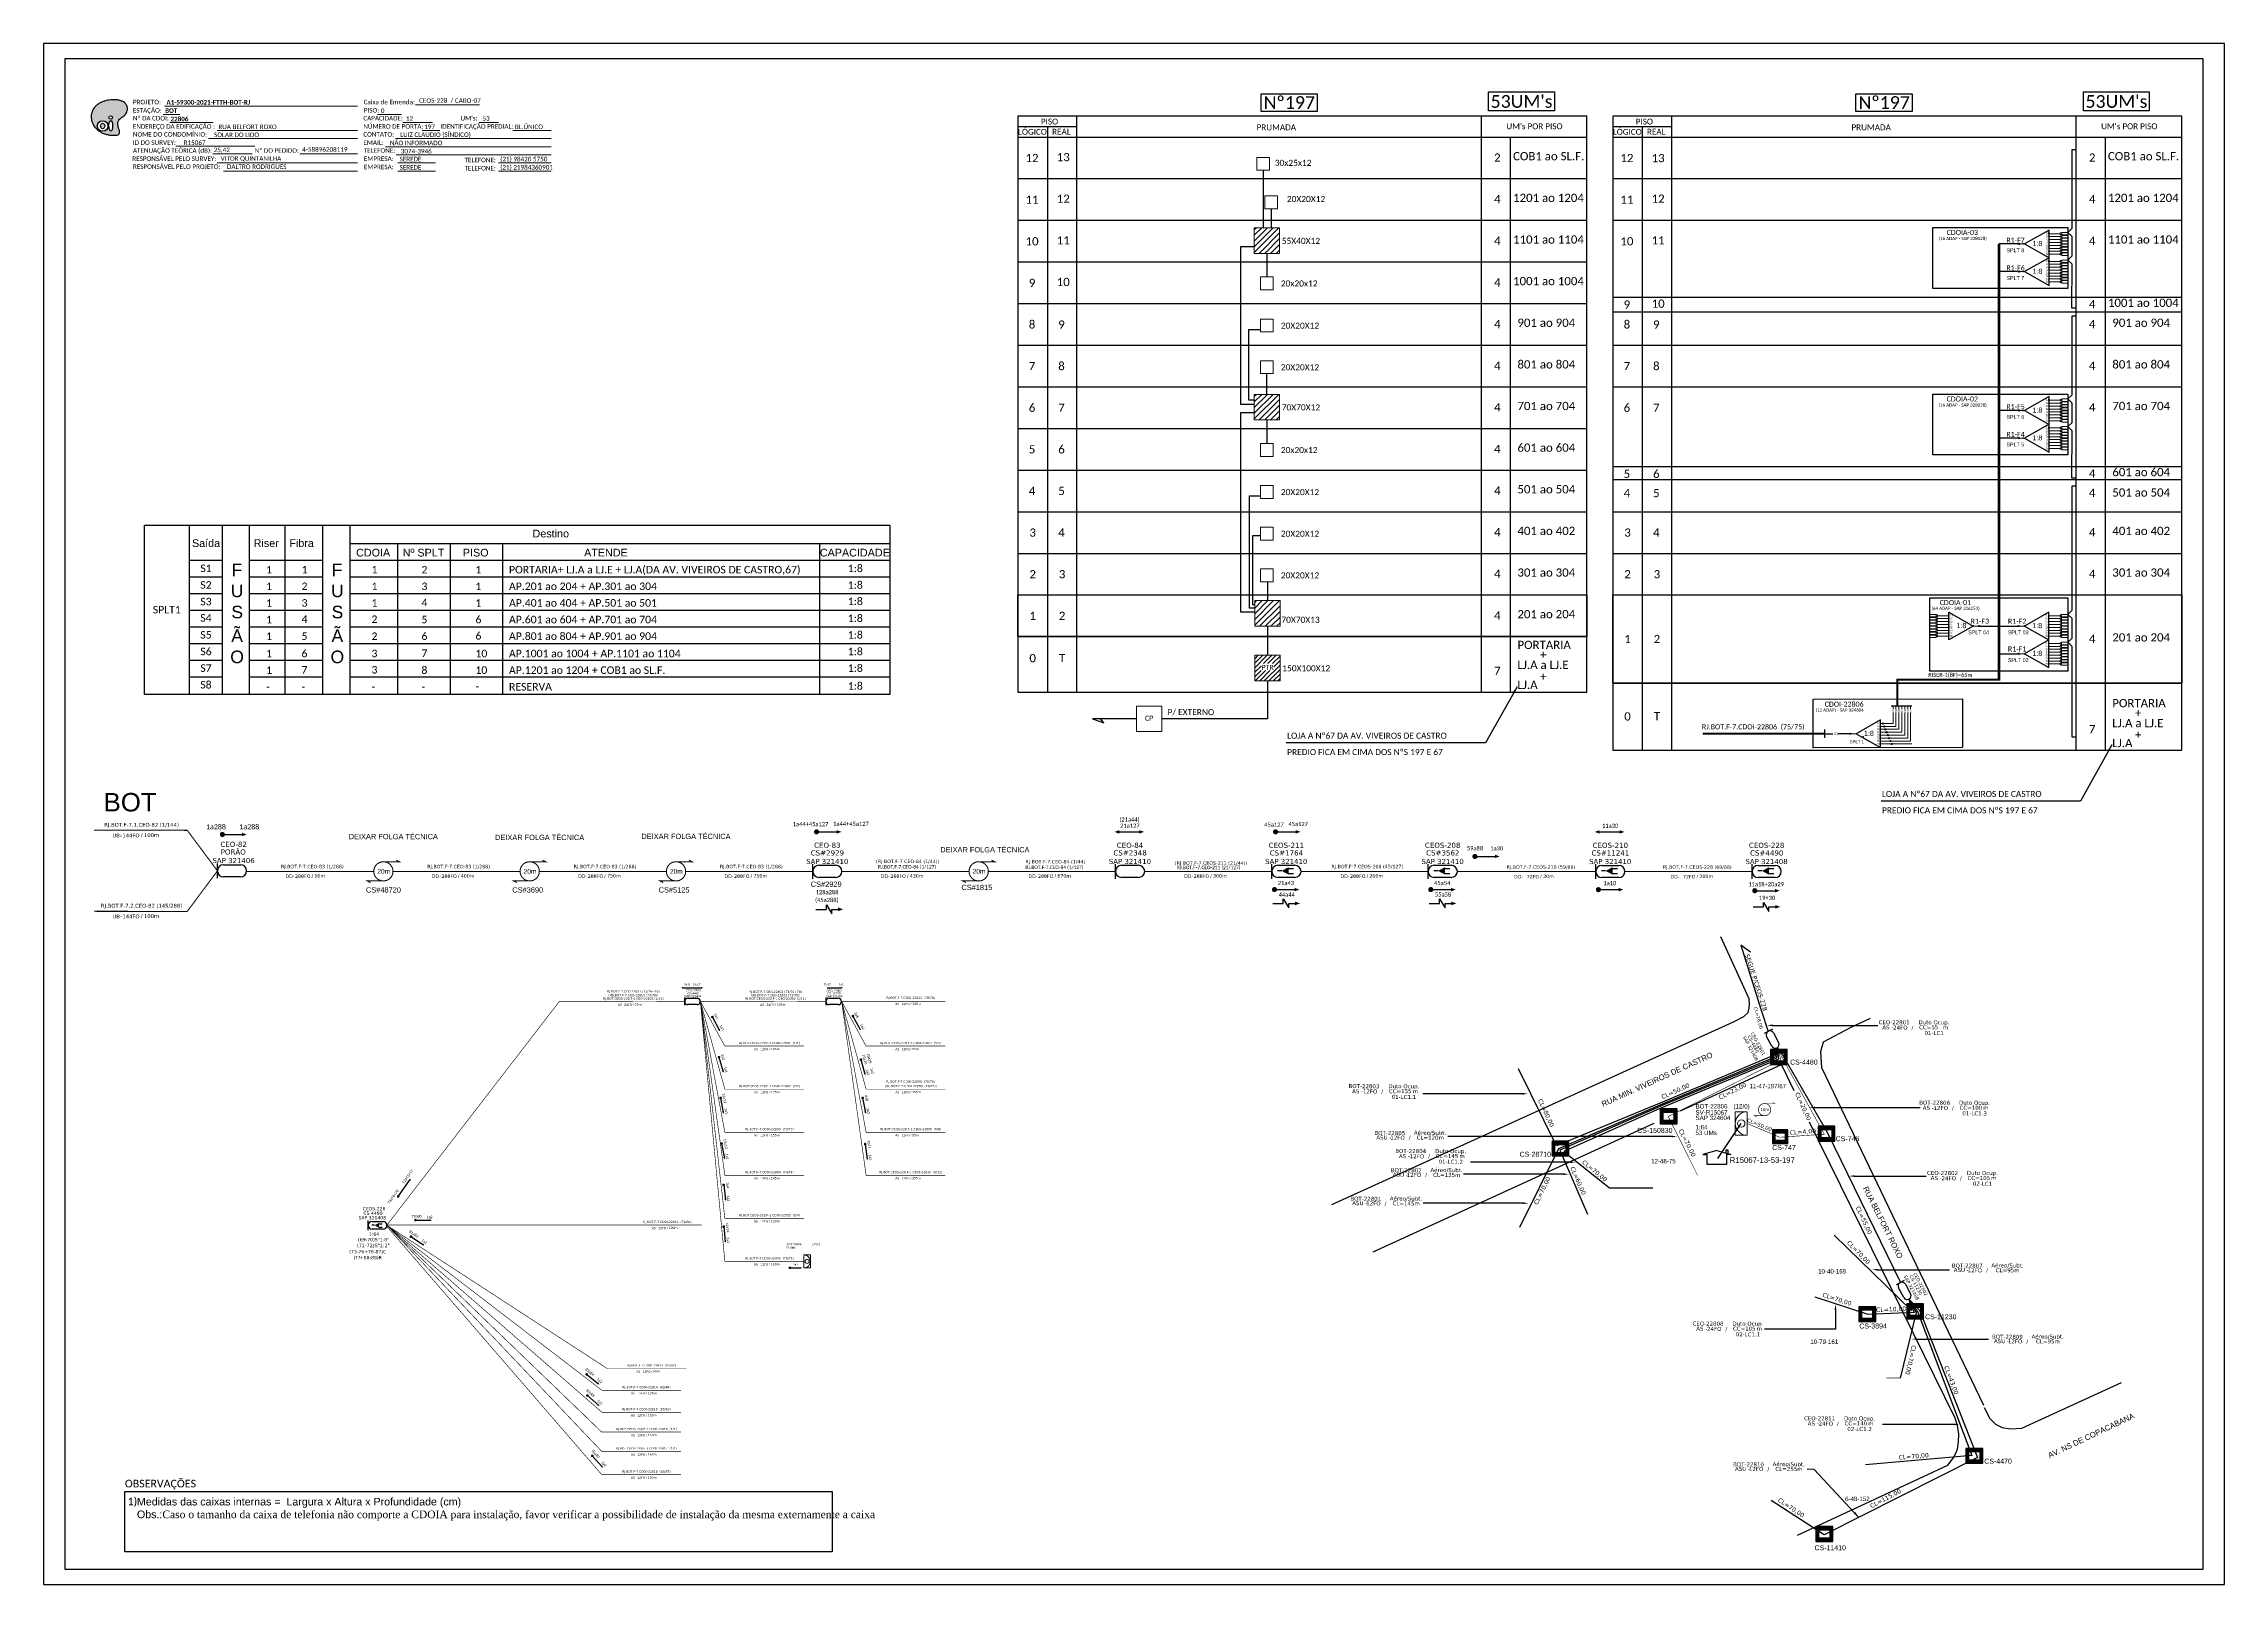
# Paper-space layout 'CDOI-22806' of a CAD drawing. Header units: metres, sheet in millimetres. Extents: x -439 to 402, y -851 to -257.
# The model-space entities are those that its viewports show. They can reach past a viewport. Long polylines and large blocks are cut down to what shows.
import ezdxf
from ezdxf import colors
from ezdxf.entities.mleader import LeaderData, LeaderLine
from ezdxf.enums import TextEntityAlignment as Align
from ezdxf.math import Vec2, Vec3

# ---------------------------------------------------------------- set-up
doc = ezdxf.new("R2010")
doc.units = ezdxf.units.M
for name, color, linetype in [('10.1-Caixas Subterrâneas', 5, 'Continuous'), ('20.4-CEO', 1, 'Continuous'), ('20.4-CEOS', 1, 'Continuous'), ('20.5-CABO AÉREO', 1, 'Continuous'), ('20.5-CEO', 1, 'Continuous'), ('CAP a instalar', 1, 'Continuous'), ('CAP_A_INSTALAR', 1, 'Continuous'), ('CD a instalar', 1, 'Continuous'), ('CELULAS_GPON', 7, 'Continuous'), ('CEO', 1, 'Continuous'), ('Folga', 1, 'Continuous'), ('INDICAÇÃO', 7, 'Continuous'), ('label_cabos', 7, 'Continuous'), ('Legenda', 1, 'Continuous'), ('LOGRADOURO', 5, 'Continuous'), ('MUB', 252, 'Continuous'), ('SETA', 7, 'Continuous'), ('surveys', 7, 'Continuous'), ('surveys legendas', 7, 'Continuous')]:
    doc.layers.add(name, color=color, linetype=linetype)
for name, color, linetype, lineweight in [("20.0-LEGENDA DOS CDO'S", 1, 'Continuous', 0), ('20.1-CDO_INTERIOR', 1, 'Continuous', 0), ('20.2-CDO_POSTE', 1, 'Continuous', 5), ('40.1-ETIQUETAS', 1, 'Continuous', 20)]:
    doc.layers.add(name, color=color, linetype=linetype, lineweight=lineweight)
doc.layers.add('DROP DE CLIENTE', color=140, linetype='Continuous', plot=False)
doc.layers.add('EXTRA', color=50, linetype='Continuous', plot=False)
doc.styles.add('ARIAL', font='arial.ttf')
doc.styles.add('siredit', font='verdana.ttf')
doc.styles.add('WMF-Calibri0', font='calibri.ttf')
doc.styles.add('WMF-Calibri1', font='calibrib.ttf')
doc.linetypes.add('FENCELINE1', pattern='A,0.25,-0.1,[133,ltypeshp.shx,S=0.1,R=0,X=-0.1,Y=0],-0.1,1', length=1.45)
doc.linetypes.add('RESERVA', pattern='A,0.5,-0.15,["RESERVA",Standard,S=0.18,R=0,X=0,Y=-0.1],-1.3', length=1.95)
doc.dimstyles.new('ISO-25', dxfattribs={"dimtxt": 2.5, "dimasz": 2.5, "dimexe": 1.25, "dimexo": 0.625, "dimtad": 1, "dimtxsty": 'Standard', "dimcen": 2.5, "dimadec": 0, "dimazin": 0, "dimtfac": 1, "dimtmove": 0, "dimatfit": 3, "dimfxl": 1, "dimarcsym": 0})

# ---------------------------------------------------------------- blocks, each defined once
blk = doc.blocks.new('OI')
h = blk.add_hatch(color=40)
edge = h.paths.add_edge_path()
edge.add_spline(control_points=[(4.35, -0.67), (3.92, -0.99), (3.26, -1.5), (2.81, -2.59), (2.9, -3.5), (3.06, -4.27), (3.31, -4.85), (3.37, -5.39), (3.4, -5.88), (3.2, -6.4), (2.54, -6.61), (1.65, -6.63), (0.55, -6.67), (-0.56, -6.42), (-1.61, -6.14), (-2.77, -5.61), (-3.92, -4.77), (-4.89, -3.7), (-5.34, -2.65), (-5.6, -1.94), (-5.85, -0.96), (-5.71, 0.47), (-5.1, 2.02), (-4.14, 3.02), (-3.3, 3.61), (-2.37, 4.16), (-1.36, 4.44), (-0.56, 4.7), (0.79, 4.85), (2.24, 4.97), (3.79, 4.57), (4.67, 4.21), (5.44, 3.65), (5.76, 2.99), (6.03, 2.21), (6.01, 1.46), (5.72, 0.64), (5.31, 0.08), (4.88, -0.38), (4.51, -0.55), (4.35, -0.67)], knot_values=[0, 0, 0, 0, 1.60434, 2.417191, 3.427595, 4.282808, 4.776746, 5.304182, 5.888771, 6.258406, 6.858137, 7.79129, 8.986195, 10.124242, 11.187857, 12.242908, 13.953784, 15.414161, 16.515391, 17.349188, 17.675853, 19.552021, 21.515531, 22.568638, 23.63245, 24.621084, 25.782718, 26.745347, 27.142653, 29.870543, 31.004649, 31.921532, 32.709589, 33.801391, 34.042471, 35.192333, 35.971461, 36.628871, 37.254359, 37.836911, 37.836911, 37.836911, 37.836911], degree=3, periodic=0)
h.paths.add_polyline_path([(1.13, -0.87, -1), (-0.04, -0.87, -1)], flags=16)
edge = h.paths.add_edge_path(flags=16)
edge.add_ellipse((0.56, -3.59), major_axis=(-0.02, 1.71), ratio=0.361305, start_angle=0, end_angle=360)
h.paths.add_polyline_path([(-0.36, -3.62, -1), (-3.8, -3.62, -1)], flags=16)
edge = h.paths.add_edge_path(flags=0)
edge.add_ellipse((-2.08, -3.62), major_axis=(0, 0.885), ratio=0.758294, start_angle=0, end_angle=360)
at = {"color": 40}
for centre, radius in [((-2.08, -3.62), 1.72), ((0.54, -0.87), 0.587)]:
    blk.add_circle(centre, radius, dxfattribs=at)
blk.add_ellipse((-2.08, -3.62), major_axis=(0, 0.885), ratio=0.758294, start_param=-3.141592653589792, end_param=3.141592653589792, dxfattribs=at)
blk.add_ellipse((0.56, -3.59), major_axis=(-0.02, 1.71), ratio=0.361305, dxfattribs=at)
at = {"color": 40, "start_tangent": (-0.800898, -0.598801), "end_tangent": (-0.800898, -0.598801)}
blk.add_spline([(4.35, -0.67), (3.2, -1.78), (2.9, -2.54), (2.92, -3.55), (3.12, -4.38), (3.28, -4.85), (3.37, -5.37), (3.35, -5.95), (3.2, -6.29), (2.66, -6.55), (1.73, -6.63), (0.54, -6.62), (-0.58, -6.41), (-1.6, -6.11), (-2.56, -5.67), (-3.95, -4.67), (-4.89, -3.56), (-5.37, -2.56), (-5.64, -1.78), (-5.72, -1.46), (-5.63, 0.42), (-4.84, 2.22), (-4.13, 2.99), (-3.27, 3.62), (-2.4, 4.09), (-1.3, 4.47), (-0.37, 4.72), (0.02, 4.77), (2.75, 4.8), (3.85, 4.53), (4.69, 4.16), (5.31, 3.68), (5.85, 2.73), (5.93, 2.5), (5.94, 1.35), (5.67, 0.62), (5.29, 0.08), (4.84, -0.36), (4.35, -0.67)], degree=3, dxfattribs=at)
blk = doc.blocks.new('*X70')
at = {"color": 0, "linetype": 'Continuous'}
for p, q in [((-1.25, 0.34099), (-0.49099, 1.1)), ((-1.25, 0.517767), (-0.667767, 1.1)), ((-1.25, 0.694544), (-0.844544, 1.1)), ((-1.25, 0.87132), (-1.02132, 1.1)), ((-1.25, 1.048097), (-1.198097, 1.1)), ((-1.25, 0.164214), (-0.8035, 0.610714)), ((-1.25, -0.012563), (-0.8035, 0.433937)), ((-1.25, -0.18934), (-0.8035, 0.25716)), ((-1.25, -0.366117), (-0.8035, 0.080383)), ((-0.789214, 0.625), (-0.314214, 1.1)), ((-0.612437, 0.625), (-0.137437, 1.1)), ((-0.43566, 0.625), (0.03934, 1.1)), ((-0.258883, 0.625), (0.216117, 1.1)), ((-0.082107, 0.625), (0.392893, 1.1)), ((0.09467, 0.625), (0.56967, 1.1)), ((0.271447, 0.625), (0.746447, 1.1)), ((0.448223, 0.625), (0.923223, 1.1)), ((0.625, 0.625), (1.1, 1.1)), ((0.801777, 0.625), (1.25, 1.073223)), ((0.8035, 0.449947), (1.25, 0.896447)), ((0.8035, 0.27317), (1.25, 0.71967)), ((0.8035, 0.096393), (1.25, 0.542893)), ((0.8035, -0.080383), (1.25, 0.366117)), ((0.8035, -0.25716), (1.25, 0.18934)), ((0.8035, -0.433937), (1.25, 0.012563)), ((-1.25, -0.542893), (-0.8035, -0.096393)), ((-1.25, -0.71967), (-0.8035, -0.27317)), ((-1.25, -0.896447), (-0.8035, -0.449947)), ((-1.25, -1.073223), (-0.801777, -0.625)), ((-1.1, -1.1), (-0.625, -0.625)), ((-0.923223, -1.1), (-0.448223, -0.625)), ((-0.746447, -1.1), (-0.271447, -0.625)), ((-0.56967, -1.1), (-0.09467, -0.625)), ((-0.392893, -1.1), (0.082107, -0.625)), ((-0.216117, -1.1), (0.258883, -0.625)), ((-0.03934, -1.1), (0.43566, -0.625)), ((0.137437, -1.1), (0.612437, -0.625)), ((0.314214, -1.1), (0.789214, -0.625)), ((0.49099, -1.1), (1.25, -0.34099)), ((0.667767, -1.1), (1.25, -0.517767)), ((0.8035, -0.610714), (1.25, -0.164214)), ((0.844544, -1.1), (1.25, -0.694544)), ((1.02132, -1.1), (1.25, -0.87132)), ((1.198097, -1.1), (1.25, -1.048097))]:
    blk.add_line(p, q, dxfattribs=at)
blk = doc.blocks.new('MANHOLE_MQ')
at = {"color": 0, "linetype": 'Continuous'}
for p, q in [((0.0000062, 0.0000057), (-0.0000063, 0.0000057)), ((-0.0000063, 0.0000057), (-0.0000063, -0.0000053)), ((-0.000004, 0.0000033), (0.000004, 0.0000033)), ((-0.000004, -0.0000029), (-0.000004, 0.0000033)), ((0.000004, 0.0000033), (0.000004, -0.0000029)), ((0.0000062, -0.0000053), (0.0000062, 0.0000057)), ((-0.0000063, -0.0000053), (0.0000062, -0.0000053)), ((0.000004, -0.0000029), (-0.000004, -0.0000029)), ((0.000004, -0.0000029), (0.000004, -0.0000029))]:
    blk.add_line(p, q, dxfattribs=at)
at = {"color": 0, "linetype": 'Continuous', "xscale": 5e-06, "yscale": 5e-06, "zscale": 1e-05}
blk.add_blockref('*X70', (0, 0.0000002), dxfattribs=at)
blk = doc.blocks.new('Inst CB DT OCUP CFOA-SM-AS-80-TS-24')
at = {"layer": 'label_cabos', "color": 0, "style": 'siredit'}
for tag, flags, p in [('ID_ATIVIDADE', 3, (1.31, 2.67)), ('FATOR', 1, (11.56, 2.55))]:
    blk.add_attdef(tag, text='', height=1, rotation=359.69, dxfattribs=dict(at, flags=flags)).set_placement(p, align=Align.MIDDLE_CENTER)
for tag, p in [('TIPO_CABO', (1.76, 0)), ('DESTINO_CABO', (3.13, 1.26)), ('CABO', (4.69, -0.05)), ('/', (7.71, -0.05)), ('LANCE', (10.91, 0)), ('TIPO_CABO', (13.11, 1.24)), ('UND', (15.96, 0)), ('FID', (13.15, -1.41))]:
    blk.add_attdef(tag, text='', height=1, rotation=359.69, dxfattribs=at).set_placement(p, align=Align.MIDDLE_CENTER)
blk.add_attdef('QTDE', (12.43, -0.47), '', height=1, rotation=359.69, dxfattribs=at)
blk = doc.blocks.new('LEGENDA DOS CABOS')
at = {"layer": 'EXTRA', "color": 0, "style": 'siredit'}
for tag, p in [('ID', (4.6, 0.97)), ('XX', (9.03, 0.97))]:
    blk.add_attdef(tag, text='', height=0.48, rotation=359.69, dxfattribs=at).set_placement(p, align=Align.MIDDLE_CENTER)
at = {"layer": 'Legenda', "color": 0, "style": 'siredit'}
for tag, p in [('TIPO_CABO', (1.31, 0)), ('CABO', (4.69, -0.05)), ('/', (6.81, -0.05)), ('METROS', (10.03, -0.05))]:
    blk.add_attdef(tag, text='', height=0.8, rotation=359.69, dxfattribs=at).set_placement(p, align=Align.MIDDLE_CENTER)
blk = doc.blocks.new('A$C07E14978')
at = {"layer": 'Folga', "color": 0, "const_width": 0.137}
for points in [[(2.23, 0.28), (0.03, 0.28), (0.47, 0.06)], [(2.23, 2.92), (4.42, 2.92), (3.98, 3.13)]]:
    blk.add_lwpolyline(points, dxfattribs=at)
at = {"layer": 'Folga', "color": 0, "const_width": 0.146}
blk.add_lwpolyline([(2.23, 2.92, 1.000012), (2.23, 0.28, 0.999978)], format="xyb", close=True, dxfattribs=at)
at = {"layer": 'Folga', "color": 0}
blk.add_text('10m', height=0.659, dxfattribs=at).set_placement((1.38, 1.27))
blk = doc.blocks.new('ETIQUETA_RS5F')
at = {"layer": '40.1-ETIQUETAS', "color": 0, "style": 'siredit'}
blk.add_text('/', height=1.5, dxfattribs=at).set_placement((1.58, -1.95), align=Align.MIDDLE_RIGHT)
for tag, p in [('ETIQUETA_R_SECUNDARIA', (1.21, 2.1)), ('ETIQUETA_R_PRIMARIA', (1.21, 4.1)), ('F_ATIVAS/F_MORTAS', (1.14, -4.24))]:
    blk.add_attdef(tag, text='', height=1.5, dxfattribs=at).set_placement(p, align=Align.MIDDLE_CENTER)
for tag, p in [('TIPO_CABO', (-6.58, -2.12)), ('CAP_CABO', (0.4, -2.09))]:
    blk.add_attdef(tag, text='', height=1.5, dxfattribs=at).set_placement(p, align=Align.MIDDLE_RIGHT)
for tag, p in [('FUSÃO_1', (0.85, -8.39)), ('FUSÃO_2', (0.85, -10.6)), ('FUSÃO_3', (0.85, -12.93)), ('FUSÃO_4', (0.85, -15.14)), ('FUSÃO_5', (0.85, -17.16))]:
    blk.add_attdef(tag, text='', height=1.5, dxfattribs=at).set_placement(p, align=Align.CENTER)
blk.add_attdef('METROS', text='', height=1.5, dxfattribs=at).set_placement((2.14, -1.95), align=Align.MIDDLE_LEFT)
blk = doc.blocks.new('CDOE-TEXTO PADRÃO')
at = {"layer": "20.0-LEGENDA DOS CDO'S", "color": 0, "style": 'ARIAL'}
for tag, p in [('CDO_N', (0.5, 7.4)), ('CORDOALHA', (0.5, 4.3)), ('SAP', (0.5, 1.7)), ('SPLITER_1', (0.6, -0.9)), ('SPLITER_2', (0.6, -3.5)), ('(XX-XX_F)S', (0.5, -8.3)), ('(XX-XX_L)S', (0.5, -10.8)), ('UMS', (0.5, -13.1))]:
    blk.add_attdef(tag, p, '', height=1.7, rotation=0.118, dxfattribs=at)
blk.add_attdef('FIBRAS_UTILIZADAS', text='', height=1.7, rotation=0.118, dxfattribs=at).set_placement((19.8, 7.4), align=Align.CENTER)
blk = doc.blocks.new('CEO')
at = {"layer": '20.4-CEOS', "color": 0}
for p, q in [((33949.5, 58973.8), (33949.5, 58980.6)), ((33952.3, 58980.1), (33960.2, 58980.1)), ((33960.2, 58974.4), (33952.3, 58974.4))]:
    blk.add_line(p, q, dxfattribs=at)
for centre, start, end in [((33952.3, 58977.2), 90, 270), ((33960.2, 58977.2), 270, 90)]:
    blk.add_arc(centre, 2.83, start, end, dxfattribs=at)
at = {"layer": '20.4-CEOS', "color": 7, "style": 'siredit'}
for tag, p in [('Nº_DA_CEOS', (33956.3, 58990.5)), ('LOCAL', (33956.3, 58987.3)), ('SAP', (33956.3, 58983.8)), ('RACIO_SPLITAGEM', (33956.3, 58972.7)), ('FIBRAS_SPLITTER', (33956.3, 58968.7)), ('RESERVA_FINAIS', (33956.3, 58962)), ('FIBRAS_TOP_C', (33956.3, 58965.1))]:
    blk.add_attdef(tag, text='', height=2.4, dxfattribs=at).set_placement(p, align=Align.TOP_CENTER)
blk = doc.blocks.new('CDOI_INT')
at = {"layer": '20.1-CDO_INTERIOR', "color": 0, "lineweight": 18}
blk.add_lwpolyline([(4.2, -4.2), (4.2, 4.2), (0, 4.2), (0, -4.2)], close=True, dxfattribs=at)
blk.add_circle((2.1, 0), 1.36, dxfattribs=at)
blk.add_arc((0, 0), 4.25, 270, 90, dxfattribs=at)
at = {"layer": "20.0-LEGENDA DOS CDO'S", "color": 0, "style": 'ARIAL'}
for tag, p in [('CDO_N', (-0.1, 10.4)), ('SURVEY', (-0.1, 8.2)), ('SAP', (-0.1, 6.2)), ('SPLITER_1', (21.2, 10.4)), ('SPLITER_2', (21.2, 8.7)), ('1:XX', (5.9, -2.2)), ('UMS', (5.9, -4.2))]:
    blk.add_attdef(tag, p, '', height=1.36, dxfattribs=at)
blk.add_attdef('FIBRAS_UTILIZADAS', text='', height=1.36, dxfattribs=at).set_placement((15.3, 10.4), align=Align.CENTER)
blk = doc.blocks.new('SPLITTER_')
blk.add_point((0, 0))
at = {"style": 'ARIAL', "flags": 4}
blk.add_attdef('SPLT', (0, -3.26), '', height=1.5, dxfattribs=at)
blk = doc.blocks.new('SPLT_1-8_DIV_DIR')
h = blk.add_hatch(color=3)
h.dxf.hatch_style = 1
edge = h.paths.add_edge_path()
edge.add_arc((12.77, 4.04), 0.242, 0, 360)
h = blk.add_hatch(color=3)
h.dxf.hatch_style = 1
edge = h.paths.add_edge_path()
edge.add_arc((13.27, 2.88), 0.242, 0, 360)
h = blk.add_hatch(color=3)
h.dxf.hatch_style = 1
edge = h.paths.add_edge_path()
edge.add_arc((13.77, 1.73), 0.242, 0, 360)
h = blk.add_hatch(color=3)
h.dxf.hatch_style = 1
edge = h.paths.add_edge_path()
edge.add_arc((14.27, 0.58), 0.242, 0, 360)
h = blk.add_hatch(color=3)
h.dxf.hatch_style = 1
edge = h.paths.add_edge_path()
edge.add_arc((14.77, -0.58), 0.242, 0, 360)
h = blk.add_hatch(color=3)
h.dxf.hatch_style = 1
edge = h.paths.add_edge_path()
edge.add_arc((15.27, -1.73), 0.242, 0, 360)
h = blk.add_hatch(color=3)
h.dxf.hatch_style = 1
edge = h.paths.add_edge_path()
edge.add_arc((15.77, -2.88), 0.242, 0, 360)
h = blk.add_hatch(color=3)
h.dxf.hatch_style = 1
edge = h.paths.add_edge_path()
edge.add_arc((16.27, -4.04), 0.242, 0, 360)
at = {"color": 1, "lineweight": 0}
blk.add_lwpolyline([(2.22, 0), (0, 0)], dxfattribs=at)
at = {"color": 1}
blk.add_lwpolyline([(11.89, 5.45), (2.22, 0), (11.89, -5.45), (11.89, 5.45)], dxfattribs=at)
at = {"color": 7, "lineweight": 0}
for points in [[(12.77, 4.04), (11.89, 4.04)], [(11.89, 2.88), (13.27, 2.88)], [(11.89, 1.73), (13.77, 1.73)], [(11.89, 0.58), (14.27, 0.58)], [(11.89, -0.58), (14.77, -0.58)], [(11.89, -1.73), (15.27, -1.73)], [(11.89, -2.88), (15.77, -2.88)], [(11.89, -4.04), (16.27, -4.04)]]:
    blk.add_lwpolyline(points, dxfattribs=at)
at = {"color": 3}
for centre in [(12.77, 4.04), (13.27, 2.88), (13.77, 1.73), (14.27, 0.58), (14.77, -0.58), (15.27, -1.73), (15.77, -2.88), (16.27, -4.04)]:
    blk.add_circle(centre, 0.242, dxfattribs=at)
at = {"color": 1, "style": 'ARIAL'}
for s, height, p in [('1:8', 2, (5.35, -0.85)), ('S1', 0.75, (10.52, 3.77)), ('S2', 0.75, (10.52, 2.58)), ('S3', 0.75, (10.52, 1.37)), ('S4', 0.75, (10.52, 0.19)), ('S5', 0.75, (10.52, -1.02)), ('S6', 0.75, (10.52, -2.14)), ('S7', 0.75, (10.52, -3.24)), ('S8', 0.75, (10.52, -4.36))]:
    blk.add_text(s, height=height, dxfattribs=at).set_placement(p)
blk = doc.blocks.new('SPLT_1-8_SC-APC')
at = {"color": 1, "lineweight": 0}
blk.add_lwpolyline([(-17.04, -7.55), (-19.26, -7.55)], dxfattribs=at)
at = {"color": 1}
blk.add_lwpolyline([(-7.37, -2.1), (-17.04, -7.55), (-7.37, -13), (-7.37, -2.1)], dxfattribs=at)
at = {"color": 3, "lineweight": 0}
for points in [[(-2.99, -3.51), (-7.37, -3.51)], [(-7.37, -4.66), (-2.99, -4.66)], [(-7.37, -5.82), (-2.99, -5.82)], [(-7.37, -6.97), (-2.99, -6.97)], [(-7.37, -8.12), (-2.99, -8.12)], [(-2.41, -3.02), (-2.41, -4)], [(-2.41, -3.02), (0, -3.02)], [(-2.41, -4), (0, -4)], [(-2.41, -4.17), (-2.41, -5.16)], [(-2.41, -4.17), (0, -4.17)], [(-2.41, -5.16), (0, -5.16)], [(-2.41, -5.32), (-2.41, -6.31)], [(-2.41, -5.32), (0, -5.32)], [(-2.41, -6.31), (0, -6.31)], [(-2.41, -6.48), (-2.41, -7.46)], [(-2.41, -6.48), (0, -6.48)], [(-2.41, -7.46), (0, -7.46)], [(-2.41, -7.63), (-2.41, -8.62)], [(-2.41, -7.63), (0, -7.63)], [(-7.37, -9.28), (-2.99, -9.28)], [(-7.37, -10.43), (-2.99, -10.43)], [(-7.37, -11.58), (-2.99, -11.58)], [(-2.41, -8.62), (0, -8.62)], [(-2.41, -8.78), (-2.41, -9.77)], [(-2.41, -8.78), (0, -8.78)], [(-2.41, -9.77), (0, -9.77)], [(-2.41, -9.94), (-2.41, -10.92)], [(-2.41, -9.94), (0, -9.94)], [(-2.41, -10.92), (0, -10.92)], [(-2.41, -11.09), (-2.41, -12.08)], [(-2.41, -11.09), (0, -11.09)], [(-2.41, -12.08), (0, -12.08)]]:
    blk.add_lwpolyline(points, dxfattribs=at)
for points in [[(-2.99, -3.22), (-2.41, -3.22), (-2.41, -3.8), (-2.99, -3.8)], [(-2.99, -4.38), (-2.41, -4.38), (-2.41, -4.95), (-2.99, -4.95)], [(-2.99, -5.53), (-2.41, -5.53), (-2.41, -6.1), (-2.99, -6.1)], [(-2.99, -6.68), (-2.41, -6.68), (-2.41, -7.26), (-2.99, -7.26)], [(-2.99, -7.84), (-2.41, -7.84), (-2.41, -8.41), (-2.99, -8.41)], [(-2.99, -8.99), (-2.41, -8.99), (-2.41, -9.56), (-2.99, -9.56)], [(-2.99, -10.14), (-2.41, -10.14), (-2.41, -10.72), (-2.99, -10.72)], [(-2.99, -11.3), (-2.41, -11.3), (-2.41, -11.87), (-2.99, -11.87)]]:
    blk.add_lwpolyline(points, close=True, dxfattribs=at)
at = {"color": 1, "style": 'ARIAL'}
for s, height, p in [('1:8', 2, (-13.91, -8.4)), ('S1', 0.75, (-8.74, -3.78)), ('S2', 0.75, (-8.74, -4.97)), ('S3', 0.75, (-8.74, -6.18)), ('S4', 0.75, (-8.74, -7.36)), ('S5', 0.75, (-8.74, -8.57)), ('S6', 0.75, (-8.74, -9.69)), ('S7', 0.75, (-8.74, -10.78)), ('S8', 0.75, (-8.74, -11.9))]:
    blk.add_text(s, height=height, dxfattribs=at).set_placement(p)
blk = doc.blocks.new('SPLT_1-8_SC-APC_ESQ')
at = {"color": 3, "lineweight": 0}
for points in [[(2.41, -3.02), (0, -3.02)], [(2.41, -4), (0, -4)], [(2.41, -4.17), (0, -4.17)], [(2.41, -5.16), (0, -5.16)], [(2.41, -5.32), (0, -5.32)], [(2.41, -6.31), (0, -6.31)], [(2.41, -6.48), (0, -6.48)], [(2.41, -7.46), (0, -7.46)], [(2.41, -7.63), (0, -7.63)], [(2.41, -3.02), (2.41, -4)], [(2.41, -4.17), (2.41, -5.16)], [(2.41, -5.32), (2.41, -6.31)], [(2.41, -6.48), (2.41, -7.46)], [(2.41, -7.63), (2.41, -8.62)], [(2.99, -3.51), (7.37, -3.51)], [(7.37, -4.66), (2.99, -4.66)], [(7.37, -5.82), (2.99, -5.82)], [(7.37, -6.97), (2.99, -6.97)], [(7.37, -8.12), (2.99, -8.12)], [(2.41, -8.62), (0, -8.62)], [(2.41, -8.78), (0, -8.78)], [(2.41, -9.77), (0, -9.77)], [(2.41, -9.94), (0, -9.94)], [(2.41, -10.92), (0, -10.92)], [(2.41, -11.09), (0, -11.09)], [(2.41, -12.08), (0, -12.08)], [(2.41, -8.78), (2.41, -9.77)], [(2.41, -9.94), (2.41, -10.92)], [(2.41, -11.09), (2.41, -12.08)], [(7.37, -9.28), (2.99, -9.28)], [(7.37, -10.43), (2.99, -10.43)], [(7.37, -11.58), (2.99, -11.58)]]:
    blk.add_lwpolyline(points, dxfattribs=at)
for points in [[(2.99, -3.22), (2.41, -3.22), (2.41, -3.8), (2.99, -3.8)], [(2.99, -4.38), (2.41, -4.38), (2.41, -4.95), (2.99, -4.95)], [(2.99, -5.53), (2.41, -5.53), (2.41, -6.1), (2.99, -6.1)], [(2.99, -6.68), (2.41, -6.68), (2.41, -7.26), (2.99, -7.26)], [(2.99, -7.84), (2.41, -7.84), (2.41, -8.41), (2.99, -8.41)], [(2.99, -8.99), (2.41, -8.99), (2.41, -9.56), (2.99, -9.56)], [(2.99, -10.14), (2.41, -10.14), (2.41, -10.72), (2.99, -10.72)], [(2.99, -11.3), (2.41, -11.3), (2.41, -11.87), (2.99, -11.87)]]:
    blk.add_lwpolyline(points, close=True, dxfattribs=at)
at = {"color": 1}
blk.add_lwpolyline([(7.37, -2.1), (17.04, -7.55), (7.37, -13), (7.37, -2.1)], dxfattribs=at)
at = {"color": 1, "lineweight": 0}
blk.add_lwpolyline([(17.04, -7.55), (19.26, -7.55)], dxfattribs=at)
at = {"color": 1, "style": 'ARIAL'}
for s, height, p in [('S5', 0.75, (7.55, -8.57)), ('S3', 0.75, (7.55, -6.18)), ('S4', 0.75, (7.55, -7.36)), ('S2', 0.75, (7.56, -4.97)), ('S1', 0.75, (7.7, -3.78)), ('1:8', 2, (10.45, -8.4)), ('S6', 0.75, (7.55, -9.69)), ('S7', 0.75, (7.55, -10.78)), ('S8', 0.75, (7.55, -11.9))]:
    blk.add_text(s, height=height, dxfattribs=at).set_placement(p)

msp = doc.modelspace()

# ---------------------------------------------------------------- hatches: boundary and pattern name
h = msp.add_hatch(color=3)
h.dxf.hatch_style = 1
edge = h.paths.add_edge_path()
edge.add_arc((-517.47, 21.37), 0.256, 0, 360)
h = msp.add_hatch(color=3)
h.dxf.hatch_style = 1
edge = h.paths.add_edge_path()
edge.add_arc((-517.47, 10.47), 0.256, 0, 360)
h = msp.add_hatch(color=3)
h.dxf.hatch_style = 1
edge = h.paths.add_edge_path()
edge.add_arc((-517.47, -44.12), 0.256, 0, 360)
h = msp.add_hatch(color=3)
h.dxf.hatch_style = 1
edge = h.paths.add_edge_path()
edge.add_arc((-517.47, -55.02), 0.256, 0, 360)
h = msp.add_hatch(color=3)
h.dxf.hatch_style = 1
edge = h.paths.add_edge_path()
edge.add_arc((-533.22, -128.88), 0.256, 0, 360)
h = msp.add_hatch(color=3)
h.dxf.hatch_style = 1
edge = h.paths.add_edge_path()
edge.add_arc((-517.51, -128.88), 0.256, 0, 360)
h = msp.add_hatch()
h.set_pattern_fill('ANSI31', color=1, scale=10, style=0)
h.set_pattern_definition([(45, (-1431.5117, -536.0261), (-0.8838835, 0.8838835), [])])
h.paths.add_polyline_path([(-818.04, -150.45), (-808.13, -150.45), (-808.13, -140.41), (-818.04, -140.41)])
h.paths.add_polyline_path([(-815.61, -146.41), (-810.57, -146.41), (-810.57, -143.68), (-815.61, -143.68)], flags=16)
h = msp.add_hatch(color=3)
h.dxf.hatch_style = 1
edge = h.paths.add_edge_path()
edge.add_arc((-517.51, -139.78), 0.256, 0, 360)
h = msp.add_hatch(color=3)
h.dxf.hatch_style = 1
edge = h.paths.add_edge_path()
edge.add_arc((-583.78, -171.24), 0.205, 0, 360)

# ---------------------------------------------------------------- linework, layer by layer
for p, q in [((-911.21, 63.41), (-911.21, -154.84)), ((-687.43, -154.84), (-687.43, 63.41)), ((-677.22, 63.41), (-677.22, -177.74)), ((-453.44, -177.74), (-453.44, 63.41)), ((-1254.76, -89.23), (-961.56, -89.23)), ((-1254.76, -155.82), (-1254.76, -89.23)), ((-1237.19, -89.23), (-1237.19, -155.82)), ((-1224.21, -89.23), (-1224.21, -155.82)), ((-1213.54, -155.82), (-1213.54, -89.23)), ((-1199.61, -89.23), (-1199.61, -155.82)), ((-1184.76, -89.23), (-1184.76, -155.82)), ((-1174.08, -89.23), (-1174.08, -155.82)), ((-961.56, -89.23), (-961.56, -155.82)), ((-1174.08, -96.5), (-961.56, -96.5)), ((-1155.29, -96.5), (-1155.29, -155.82)), ((-1134.58, -96.5), (-1134.58, -155.82)), ((-1113.91, -96.5), (-1113.91, -155.82)), ((-989.22, -96.5), (-989.22, -155.82)), ((-1237.19, -103.04), (-1224.21, -103.04)), ((-1237.19, -109.58), (-1224.21, -109.58)), ((-1213.54, -103.04), (-1184.76, -103.04)), ((-1213.54, -109.58), (-1184.76, -109.58)), ((-1174.08, -103.04), (-961.56, -103.04)), ((-1174.08, -109.58), (-961.56, -109.58)), ((-1237.19, -116.11), (-1224.21, -116.11)), ((-1213.54, -116.11), (-1184.76, -116.11)), ((-1174.08, -116.11), (-961.56, -116.11)), ((-1237.19, -122.65), (-1224.21, -122.65)), ((-1213.54, -122.65), (-1184.76, -122.65)), ((-1174.08, -122.65), (-961.56, -122.65)), ((-1237.19, -129.19), (-1224.21, -129.19)), ((-1237.19, -135.73), (-1224.21, -135.73)), ((-1213.54, -129.19), (-1184.76, -129.19)), ((-1213.54, -135.73), (-1184.76, -135.73)), ((-1174.08, -129.19), (-961.56, -129.19)), ((-1174.08, -135.73), (-961.56, -135.73)), ((-1237.19, -142.27), (-1224.21, -142.27)), ((-1213.54, -142.27), (-1184.76, -142.27)), ((-1174.08, -142.27), (-961.56, -142.27)), ((-1237.19, -148.81), (-1224.21, -148.81)), ((-1213.54, -148.81), (-1184.76, -148.81)), ((-1174.08, -148.81), (-961.56, -148.81)), ((-961.56, -155.82), (-1254.76, -155.82))]:
    msp.add_line(p, q)
at = {"color": 1, "linetype": 'Continuous'}
for p, q in [((-818.24, 27), (-817.57, 27.67)), ((-818.24, 24.76), (-815.33, 27.67)), ((-818.24, 22.51), (-813.08, 27.67)), ((-818.24, 20.27), (-810.84, 27.67)), ((-818.24, 18.02), (-808.59, 27.67)), ((-816.39, 17.63), (-808.34, 25.68)), ((-814.14, 17.63), (-808.34, 23.44)), ((-811.9, 17.63), (-808.34, 21.19)), ((-809.65, 17.63), (-808.34, 18.95)), ((-818.24, -38.48), (-817.57, -37.81)), ((-818.24, -40.73), (-815.33, -37.81)), ((-818.24, -42.97), (-813.08, -37.81)), ((-818.24, -45.22), (-810.84, -37.81)), ((-818.24, -47.46), (-808.59, -37.81)), ((-816.39, -47.85), (-808.34, -39.81)), ((-814.14, -47.85), (-808.34, -42.05)), ((-811.9, -47.85), (-808.34, -44.3)), ((-809.65, -47.85), (-808.34, -46.54)), ((-818.04, -119.58), (-817.36, -118.91)), ((-818.04, -121.83), (-815.12, -118.91)), ((-818.04, -124.07), (-812.87, -118.91)), ((-818.04, -126.32), (-810.63, -118.91)), ((-818.04, -128.56), (-808.38, -118.91)), ((-816.18, -128.95), (-808.13, -120.9)), ((-813.94, -128.95), (-808.13, -123.15)), ((-811.69, -128.95), (-808.13, -125.39)), ((-809.45, -128.95), (-808.13, -127.64))]:
    msp.add_line(p, q, dxfattribs=at)
at = {"color": 8, "linetype": 'RESERVA', "lineweight": 0, "ltscale": 3}
msp.add_line((-567.27, -175.28), (-559.57, -175.28), dxfattribs=at)
at = {"color": 0}
for p, q in [((-1262.5, -469.23), (-984.25, -469.23)), ((-1262.5, -492.93), (-1262.5, -469.23)), ((-984.25, -469.23), (-984.25, -492.93)), ((-984.25, -492.93), (-1262.5, -492.93))]:
    msp.add_line(p, q, dxfattribs=at)
msp.add_lwpolyline([(-1286.07, -499.81), (-445.07, -499.81), (-445.07, 94.19), (-1286.07, 94.19)], close=True)
at = {"color": 2}
for points in [[(-815.6, 80.41), (-793.46, 80.41), (-793.46, 73.39), (-815.6, 73.39)], [(-726.07, 81.16), (-700.21, 81.16), (-700.21, 73.74), (-726.07, 73.74)], [(-581.61, 80.41), (-559.47, 80.41), (-559.47, 73.39), (-581.61, 73.39)], [(-492.08, 81.16), (-466.22, 81.16), (-466.22, 73.74), (-492.08, 73.74)]]:
    msp.add_lwpolyline(points, close=True, dxfattribs=at)
at = {"color": 7, "lineweight": 0}
for points in [[(-1247.47, 72.24), (-1240.92, 72.24)], [(-1246.96, 75.52), (-1170.98, 75.52)], [(-1244.81, 69.17), (-1227.84, 69.17)], [(-1163.19, 72.28), (-1153.71, 72.28)], [(-1153.14, 69.17), (-1141.52, 69.17)], [(-1148.15, 76.01), (-1123.01, 76.01)], [(-1123.2, 69.17), (-1115.53, 69.17)], [(-1229.65, 62.82), (-1170.98, 62.82)], [(-1226.24, 65.93), (-1170.98, 65.93)], [(-1156.02, 62.82), (-1094.8, 62.82)], [(-1145.56, 65.93), (-1138.61, 65.93)], [(-1109.86, 65.93), (-1094.82, 65.93)], [(-1242.49, 59.75), (-1211.44, 59.75)], [(-1227.96, 56.79), (-1212.45, 56.79)], [(-1226.24, 53.23), (-1170.98, 53.23)], [(-1193.73, 56.79), (-1170.96, 56.79)], [(-1160.06, 59.58), (-1094.8, 59.58)], [(-1155.78, 56.34), (-1094.8, 56.34)], [(-1155.17, 53.23), (-1140.37, 53.23)], [(-1115.57, 53.23), (-1094.8, 53.23)], [(-1223.75, 49.99), (-1170.98, 49.99)], [(-1155.17, 49.99), (-1140.37, 49.99)], [(-1115.57, 49.99), (-1094.8, 49.99)]]:
    msp.add_lwpolyline(points, dxfattribs=at)
at = {"color": 0}
for points in [[(-687.43, 71.63), (-911.21, 71.63)], [(-453.44, 71.63), (-677.22, 71.63)], [(-911.21, 67.52), (-888.06, 67.52)], [(-911.21, 63.41), (-687.43, 63.41)], [(-677.22, 67.52), (-654.07, 67.52)], [(-677.22, 63.41), (-453.44, 63.41)]]:
    msp.add_lwpolyline(points, dxfattribs=at)
for points in [[(-911.21, 71.63), (-911.21, 63.41)], [(-888.06, 63.41), (-888.06, 71.63)], [(-729.02, 71.63), (-729.02, 63.41)], [(-687.43, 63.41), (-687.43, 71.63)], [(-677.22, 71.63), (-677.22, 63.41)], [(-654.07, 63.41), (-654.07, 71.63)], [(-495.03, 71.63), (-495.03, 63.41)], [(-453.44, 63.41), (-453.44, 71.63)], [(-911.21, 63.41), (-687.43, 63.41)], [(-911.21, 63.41), (-687.43, 63.41)], [(-911.21, 63.41), (-687.43, 63.41)], [(-911.21, 63.41), (-687.43, 63.41)], [(-911.21, 63.41), (-687.43, 63.41)], [(-899.64, 67.52), (-899.64, 63.41)], [(-899.64, 63.41), (-899.64, -154.84)], [(-888.06, -154.84), (-888.06, 63.41)], [(-729.02, 63.41), (-729.02, -154.84)], [(-717.45, -154.84), (-717.45, 63.41)], [(-677.22, 63.41), (-453.44, 63.41)], [(-677.22, 63.41), (-453.44, 63.41)], [(-677.22, 63.41), (-453.44, 63.41)], [(-677.22, 63.41), (-453.44, 63.41)], [(-677.22, 63.41), (-453.44, 63.41)], [(-665.65, 67.52), (-665.65, 63.41)], [(-665.65, 63.41), (-665.65, -177.74)], [(-654.07, -177.74), (-654.07, 63.41)], [(-495.03, 63.41), (-495.03, -177.74)], [(-483.46, -177.74), (-483.46, 63.41)], [(-911.21, 47.03), (-687.43, 47.03)], [(-677.22, 47.03), (-453.44, 47.03)], [(-911.21, 30.66), (-687.43, 30.66)], [(-911.21, 30.66), (-687.43, 30.66)], [(-677.22, 30.66), (-453.44, 30.66)], [(-677.22, 30.66), (-453.44, 30.66)], [(-911.21, 14.29), (-687.43, 14.29)], [(-911.21, 14.29), (-687.43, 14.29)], [(-677.22, 0.47), (-453.44, 0.47)], [(-677.22, 0.47), (-453.44, 0.47)], [(-911.21, -2.08), (-687.43, -2.08)], [(-677.22, -5.32), (-453.44, -5.32)], [(-911.21, -18.45), (-687.43, -18.45)], [(-677.22, -18.45), (-453.44, -18.45)], [(-911.21, -34.83), (-687.43, -34.83)], [(-677.22, -34.83), (-453.44, -34.83)], [(-911.21, -51.2), (-687.43, -51.2)], [(-911.21, -67.57), (-687.43, -67.57)], [(-677.22, -66.16), (-453.44, -66.16)], [(-677.22, -71.31), (-453.44, -71.31)], [(-911.21, -83.94), (-687.43, -83.94)], [(-677.22, -83.94), (-453.44, -83.94)], [(-911.21, -100.31), (-687.43, -100.31)], [(-677.22, -100.31), (-453.44, -100.31)], [(-911.21, -116.68), (-687.43, -116.68)], [(-677.22, -116.68), (-453.44, -116.68)], [(-911.21, -133.06), (-687.43, -133.06)], [(-677.22, -151.33), (-453.44, -151.33)]]:
    msp.add_lwpolyline(points)
at = {"lineweight": 0}
for points in [[(-812.27, 55.41), (-817.23, 55.41), (-817.23, 50.34), (-812.27, 50.34)], [(-809.18, 40.24), (-814.14, 40.24), (-814.14, 35.17), (-809.18, 35.17)], [(-810.82, 8.38), (-815.78, 8.38), (-815.78, 3.31), (-810.82, 3.31)], [(-810.82, -8.19), (-815.78, -8.19), (-815.78, -13.26), (-810.82, -13.26)], [(-810.82, -24.56), (-815.78, -24.56), (-815.78, -29.63), (-810.82, -29.63)], [(-810.82, -57.11), (-815.78, -57.11), (-815.78, -62.18), (-810.82, -62.18)], [(-810.82, -73.67), (-815.78, -73.67), (-815.78, -78.74), (-810.82, -78.74)], [(-810.82, -90.05), (-815.78, -90.05), (-815.78, -95.12), (-810.82, -95.12)], [(-810.82, -106.42), (-815.78, -106.42), (-815.78, -111.49), (-810.82, -111.49)]]:
    msp.add_lwpolyline(points, close=True, dxfattribs=at)
at = {"color": 3}
for points in [[(-495.01, 58.38), (-496.66, 58.38), (-496.67, 27.4), (-498.23, 25.89), (-496.67, 24.39), (-496.67, 16.5), (-498.23, 15), (-496.67, 13.49), (-496.77, -3.76), (-495.11, -3.76)], [(-814.75, 50.34), (-814.73, 27.67)], [(-811.66, 35.17), (-811.66, 27.67)], [(-818.24, 20.16), (-823.7, 20.16), (-823.7, -41.63), (-818.24, -41.64)], [(-813.29, 17.63), (-813.28, 8.38)], [(-495.01, -7.1), (-496.66, -7.1), (-496.67, -38.09), (-498.23, -39.59), (-496.67, -41.1), (-496.67, -48.98), (-498.23, -50.49), (-496.67, -52), (-496.77, -70.62), (-495.11, -70.62)], [(-818.24, -40.04), (-820.39, -40.04), (-820.39, -12.26), (-815.78, -12.26)], [(-813.29, -37.81), (-813.3, -29.63)], [(-818.45, -45.11), (-823.7, -45.11), (-823.7, -90.03), (-823.7, -123.27), (-818.04, -123.28)], [(-813.29, -47.85), (-813.28, -57.11)], [(-495.05, -73.92), (-496.7, -73.92), (-496.71, -122.84), (-498.28, -124.35), (-496.71, -125.86), (-496.71, -133.74), (-498.28, -135.25), (-496.71, -136.75), (-496.71, -172.47), (-495.06, -172.47)], [(-818.04, -121.83), (-820.09, -121.83), (-820.09, -77.75), (-815.78, -77.75)], [(-818.04, -120.52), (-818.79, -120.52), (-818.79, -93.34), (-815.78, -93.34)], [(-813.09, -111.49), (-813.08, -118.91)], [(-813.08, -128.95), (-813.08, -140.41)], [(-593.76, -171.24), (-590.68, -171.24)], [(-583.78, -171.24), (-588.53, -171.24)]]:
    msp.add_lwpolyline(points, dxfattribs=at)
at = {"color": 1, "lineweight": 0}
for points in [[(-808.34, 27.67), (-818.24, 27.67), (-818.24, 17.63), (-808.34, 17.63)], [(-808.34, -37.81), (-818.24, -37.81), (-818.24, -47.85), (-808.34, -47.85)], [(-808.13, -118.91), (-818.04, -118.91), (-818.04, -128.95), (-808.13, -128.95)], [(-808.13, -140.41), (-818.04, -140.41), (-818.04, -150.45), (-808.13, -150.45)], [(-854.63, -160.39), (-864.53, -160.39), (-864.53, -170.43), (-854.63, -170.43)]]:
    msp.add_lwpolyline(points, close=True, dxfattribs=at)
at = {"color": 1}
for points in [[(-551.36, 27.79), (-498.23, 27.79), (-498.23, 3.9), (-551.36, 3.9)], [(-551.36, -37.69), (-498.23, -37.69), (-498.23, -61.59), (-551.36, -61.59)], [(-552.48, -117.83), (-498.25, -117.83), (-498.25, -146.64), (-552.48, -146.64)], [(-598.4, -157.7), (-539.73, -157.57), (-539.73, -176.67), (-598.4, -176.8)]]:
    msp.add_lwpolyline(points, close=True, dxfattribs=at)
at = {"color": 5}
msp.add_lwpolyline([(-565.33, -160.36, 0.8, 0.8, 0), (-565.33, -150.02, 0.8, 0.8, 0), (-525.34, -149.96, 1, 1, 0), (-525.34, 21.37, 1, 1, 0)], format="xyseb", dxfattribs=at)
for points in [[(-517.49, 21.37), (-525.34, 21.37)], [(-517.49, 10.47), (-525.34, 10.47)], [(-517.49, -44.12), (-525.34, -44.12)], [(-517.49, -55.02), (-525.34, -55.02)], [(-533.22, -128.88), (-517.54, -128.88)], [(-525.38, -139.78), (-517.54, -139.78)], [(-567.7, -160.29), (-559.57, -160.29)]]:
    msp.add_lwpolyline(points, dxfattribs=at)
at = {"color": 7}
for points in [[(-911.21, -116.68), (-687.43, -116.68), (-687.43, -133.06), (-911.21, -133.06)], [(-677.22, -116.68), (-453.44, -116.68), (-453.44, -151.33), (-677.22, -151.33)]]:
    msp.add_lwpolyline(points, close=True, dxfattribs=at)
at = {"color": 1}
for points in [[(-813.08, -150.45), (-813.08, -165.41), (-854.63, -165.41)], [(-881.89, -165.43), (-877.48, -167.02)], [(-864.53, -165.43), (-881.89, -165.43)], [(-877.48, -167.02), (-878.88, -165.19)], [(-593.76, -172.87), (-593.76, -169.61)]]:
    msp.add_lwpolyline(points, dxfattribs=at)
at = {"color": 7}
for points in [[(-911.21, -154.84), (-687.43, -154.84)], [(-677.22, -177.74), (-453.44, -177.74)], [(-990.45, -209.83), (-982.47, -209.83)], [(-871.39, -209.84), (-863.41, -209.84)], [(-809.89, -209.84), (-801.91, -209.84)], [(-682.47, -209.86), (-674.49, -209.86)], [(-986.53, -240.31), (-986.53, -238.54), (-984.42, -242.08), (-984.41, -240.31)], [(-810.31, -232.53), (-802.33, -232.53)], [(-806.84, -237.99), (-806.84, -236.22), (-804.72, -239.75), (-804.72, -237.99)], [(-748.81, -232.53), (-740.83, -232.53)], [(-745.34, -237.99), (-745.34, -236.22), (-743.22, -239.75), (-743.22, -237.99)], [(-682.88, -232.56), (-674.9, -232.56)], [(-621.38, -232.97), (-613.4, -232.97)], [(-617.91, -239.32), (-617.91, -237.55), (-615.8, -241.09), (-615.79, -239.32)]]:
    msp.add_lwpolyline(points, dxfattribs=at)
at = {"color": 5, "lineweight": 0}
for points in [[(-567.01, -160.29), (-567.01, -161.61)], [(-565.85, -160.29), (-565.85, -161.58)], [(-564.69, -160.29), (-564.69, -161.58)], [(-563.54, -160.29), (-563.54, -161.58)], [(-563.54, -160.29), (-563.54, -161.58)], [(-562.38, -160.29), (-562.38, -161.58)], [(-562.38, -160.29), (-562.38, -161.58)], [(-561.22, -160.29), (-561.22, -161.58)], [(-561.22, -160.29), (-561.22, -161.58)], [(-560.07, -160.29), (-560.07, -161.58)], [(-567.01, -163.04), (-567.01, -167.21), (-570.77, -167.21)], [(-570.27, -168.36), (-565.85, -168.36), (-565.85, -163)], [(-569.77, -169.51), (-564.69, -169.51), (-564.69, -163.01)], [(-569.27, -170.67), (-563.54, -170.67), (-563.54, -163.01)], [(-568.77, -171.82), (-562.38, -171.82), (-562.38, -163.01)], [(-568.27, -172.97), (-561.22, -172.97), (-561.22, -163.01)], [(-567.77, -174.12), (-560.07, -174.12), (-560.07, -163.01)]]:
    msp.add_lwpolyline(points, dxfattribs=at)
at = {"color": 1, "const_width": 0.8}
msp.add_lwpolyline([(-641.91, -171.24), (-593.76, -171.24)], dxfattribs=at)
at = {"color": 7}
for points, const_width in [([(-1224.65, -210.87, 1), (-1223.65, -210.86, 1)], 1), ([(-990.95, -209.83, 1), (-989.95, -209.83, 1)], 1), ([(-810.39, -209.84, 1), (-809.39, -209.83, 1)], 1), ([(-1160.83, -221.58, 1.000012), (-1160.83, -229.14, 0.999978)], 0.42), ([(-1103.27, -221.58, 1.000012), (-1103.27, -229.14, 0.999978)], 0.42), ([(-1045.71, -221.58, 1.000012), (-1045.71, -229.14, 0.999978)], 0.42), ([(-926.65, -221.59, 1.000012), (-926.65, -229.15, 0.999978)], 0.42), ([(-731.96, -219.49, 1), (-730.96, -219.49, 1)], 1), ([(-810.81, -232.54, 1), (-809.81, -232.53, 1)], 1), ([(-749.31, -232.54, 1), (-748.31, -232.53, 1)], 1), ([(-683.38, -232.56, 1), (-682.38, -232.55, 1)], 1), ([(-621.88, -232.97, 1), (-620.88, -232.96, 1)], 1), ([(-1031.53, -282.44, 1), (-1031.28, -282.89, 1)], 0.512), ([(-976.25, -282.05, 1), (-976.01, -282.5, 1)], 0.512), ([(-1028.95, -298.2, 1), (-1028.7, -298.65, 1)], 0.512), ([(-973.11, -299.19, 1), (-972.86, -299.64, 1)], 0.512), ([(-1028.32, -314.24, 1), (-1028.08, -314.69, 1)], 0.512), ([(-972.42, -314.22, 1), (-972.18, -314.67, 1)], 0.512), ([(-1027.9, -332.18, 1), (-1027.65, -332.62, 1)], 0.512), ([(-971.45, -332.38, 1), (-971.2, -332.82, 1)], 0.512), ([(-1027.1, -348.45, 1), (-1026.85, -348.9, 1)], 0.512), ([(-1155.1, -352.94, 1), (-1154.93, -353.42, 1)], 0.512), ([(-1150.09, -368.77, 1), (-1149.85, -369.22, 1)], 0.512), ([(-1148.29, -362.28, 1), (-1148.04, -362.73, 1)], 0.512), ([(-1027.09, -364.86, 1), (-1026.84, -365.31, 1)], 0.512), ([(-1001.07, -381.05, 1), (-1000.82, -381.5, 1)], 0.512), ([(-1080.99, -422.98, 1), (-1080.7, -423.4, 1)], 0.512), ([(-1080.77, -431.29, 1), (-1080.44, -431.69, 1)], 0.512), ([(-1078.84, -455.04, 1), (-1078.46, -455.39, 1)], 0.512)]:
    msp.add_lwpolyline(points, format="xyb", close=True, dxfattribs=dict(at, const_width=const_width))
at = {"color": 7, "const_width": 0.394}
for points in [[(-1160.83, -221.58), (-1154.53, -221.58), (-1155.79, -220.95)], [(-1103.27, -221.58), (-1096.97, -221.58), (-1098.23, -220.95)], [(-1045.71, -221.58), (-1039.41, -221.58), (-1040.67, -220.95)], [(-926.65, -221.59), (-920.35, -221.59), (-921.61, -220.96)], [(-1160.83, -229.14), (-1167.13, -229.14), (-1165.87, -229.77)], [(-1103.27, -229.14), (-1109.57, -229.14), (-1108.31, -229.77)], [(-1045.71, -229.14), (-1052.01, -229.14), (-1050.75, -229.77)], [(-926.65, -229.15), (-932.95, -229.15), (-931.69, -229.78)]]:
    msp.add_lwpolyline(points, dxfattribs=at)
at = {"color": 3}
for centre, radius in [((-517.47, 21.37), 0.256), ((-517.47, 10.47), 0.256), ((-517.47, -44.12), 0.256), ((-517.47, -55.02), 0.256), ((-533.22, -128.88), 0.256), ((-517.51, -128.88), 0.256), ((-517.51, -139.78), 0.256), ((-583.78, -171.24), 0.205), ((-583.78, -171.24), 0.205)]:
    msp.add_circle(centre, radius, dxfattribs=at)
at = {"layer": '20.1-CDO_INTERIOR', "color": 1, "lineweight": 18, "elevation": -0.12}
msp.add_lwpolyline([(-629.03, -329.15), (-629.03, -319.87), (-624.39, -319.87), (-624.39, -329.15)], close=True, dxfattribs=at)
at = {"layer": '20.1-CDO_INTERIOR', "color": 1, "lineweight": 18}
msp.add_circle((-626.71, -324.51, -0.12), 1.48, dxfattribs=at)
msp.add_arc((-624.39, -324.51, -0.12), 4.64, 90.02759, 270.02759, dxfattribs=at)
at = {"layer": '20.4-CEO', "color": 7}
for p, q in [((-1223.71, -222.77), (-1217, -222.77)), ((-1217, -227.56), (-1223.71, -227.56))]:
    msp.add_line(p, q, dxfattribs=at)
at = {"layer": '20.4-CEO', "color": 7, "const_width": 0.4}
for points in [[(-1274.6, -209.18), (-1237.97, -209.23), (-1226.1, -225.17)], [(-1274.6, -241.08), (-1237.97, -241.1), (-1226.1, -225.17)]]:
    msp.add_lwpolyline(points, dxfattribs=at)
at = {"layer": '20.4-CEO', "color": 7}
msp.add_lwpolyline([(-1226.1, -228.05), (-1226.1, -222.28)], dxfattribs=at)
for centre, start, end in [((-1223.71, -225.17), 90, 270), ((-1217, -225.17), 270, 90)]:
    msp.add_arc(centre, 2.39, start, end, dxfattribs=at)
at = {"layer": '20.4-CEOS', "color": 7}
for p, q in [((-989.54, -222.97), (-982.82, -222.97)), ((-870.48, -222.97), (-863.76, -222.97)), ((-808.98, -222.97), (-802.26, -222.97)), ((-747.48, -222.97), (-740.76, -222.97)), ((-681.55, -223), (-674.84, -223)), ((-620.05, -223), (-613.34, -223)), ((-982.82, -227.76), (-989.54, -227.76)), ((-863.76, -227.76), (-870.48, -227.76)), ((-802.26, -227.76), (-808.98, -227.76)), ((-740.76, -227.76), (-747.48, -227.76)), ((-674.84, -227.79), (-681.55, -227.79)), ((-613.34, -227.79), (-620.05, -227.79)), ((-1165.26, -363.02), (-1160.95, -363.02)), ((-1160.95, -366.1), (-1165.26, -366.1))]:
    msp.add_line(p, q, dxfattribs=at)
for points in [[(-991.93, -228.25), (-991.93, -222.48)], [(-872.87, -228.25), (-872.87, -222.48)], [(-811.37, -228.25), (-811.37, -222.48)], [(-749.87, -228.25), (-749.87, -222.48)], [(-683.94, -228.28), (-683.94, -222.51)], [(-622.44, -228.28), (-622.44, -222.51)], [(-807.48, -225.17), (-809.1, -225.17)], [(-804.83, -224.22), (-802.8, -224.22)], [(-804.83, -226.21), (-802.8, -226.21)], [(-745.98, -225.17), (-747.6, -225.17)], [(-743.33, -224.22), (-741.3, -224.22)], [(-743.33, -226.21), (-741.3, -226.21)], [(-680.05, -225.19), (-681.67, -225.19)], [(-677.41, -224.24), (-675.37, -224.24)], [(-677.41, -226.23), (-675.37, -226.23)], [(-618.55, -225.19), (-620.17, -225.19)], [(-615.91, -224.24), (-613.87, -224.24)], [(-615.91, -226.23), (-613.87, -226.23)], [(-1166.8, -366.41), (-1166.8, -362.7)], [(-1164.3, -364.56), (-1165.33, -364.56)], [(-1162.59, -363.95), (-1161.28, -363.95)], [(-1162.59, -365.23), (-1161.28, -365.23)]]:
    msp.add_lwpolyline(points, dxfattribs=at)
for points in [[(-807.48, -225.17, 0, 2.95, 0), (-804.71, -225.17, 2.95, 2.95, 0)], [(-745.98, -225.17, 0, 2.95, 0), (-743.21, -225.17, 2.95, 2.95, 0)], [(-680.05, -225.19, 0, 2.95, 0), (-677.28, -225.19, 2.95, 2.95, 0)], [(-618.55, -225.19, 0, 2.95, 0), (-615.78, -225.19, 2.95, 2.95, 0)], [(-1164.3, -364.56, 0, 1.9, 0), (-1162.51, -364.56, 1.9, 1.9, 0)]]:
    msp.add_lwpolyline(points, format="xyseb", dxfattribs=at)
for centre, radius, start, end in [((-989.54, -225.36), 2.39, 90, 270), ((-982.82, -225.36), 2.39, 270, 90), ((-870.48, -225.37), 2.39, 90, 270), ((-863.76, -225.37), 2.39, 270, 90), ((-808.98, -225.37), 2.39, 90, 270), ((-802.26, -225.37), 2.39, 270, 90), ((-747.48, -225.37), 2.39, 90, 270), ((-740.76, -225.37), 2.39, 270, 90), ((-681.55, -225.39), 2.39, 90, 270), ((-674.84, -225.39), 2.39, 270, 90), ((-620.05, -225.39), 2.39, 90, 270), ((-613.34, -225.39), 2.39, 270, 90), ((-1165.26, -364.56), 1.54, 90, 270), ((-1160.95, -364.56), 1.54, 270, 90)]:
    msp.add_arc(centre, radius, start, end, dxfattribs=at)
at = {"layer": '20.5-CABO AÉREO', "color": 7, "ltscale": 8, "const_width": 0.4}
for points in [[(-1214.61, -225.36), (-1164.61, -225.36)], [(-1157.05, -225.36), (-1107.05, -225.36)], [(-1099.49, -225.36), (-1049.49, -225.36)], [(-1041.93, -225.36), (-991.93, -225.36)], [(-980.43, -225.36), (-930.43, -225.36)], [(-922.87, -225.37), (-872.87, -225.37)], [(-861.37, -225.37), (-811.37, -225.37)], [(-799.87, -225.37), (-749.87, -225.37)], [(-738.37, -225.39), (-683.94, -225.39)], [(-672.44, -225.39), (-622.44, -225.39)]]:
    msp.add_lwpolyline(points, dxfattribs=at)
at = {"layer": '20.5-CEO', "color": 5}
for p, q in [((-614.69, -294.1, -0.12), (-616.72, -290.32, -0.12)), ((-614.02, -288.88, -0.12), (-612, -292.66, -0.12))]:
    msp.add_line(p, q, dxfattribs=at)
at = {"layer": '20.5-CEO', "color": 7}
for p, q in [((-562.79, -392.96, -0.12), (-564.82, -389.18, -0.12)), ((-562.12, -387.74, -0.12), (-560.1, -391.52, -0.12))]:
    msp.add_line(p, q, dxfattribs=at)
at = {"layer": '20.5-CEO', "color": 5, "elevation": -0.12}
msp.add_lwpolyline([(-614.46, -287.38), (-617.71, -289.12)], dxfattribs=at)
at = {"layer": '20.5-CEO', "color": 7, "elevation": -0.12}
msp.add_lwpolyline([(-562.57, -386.24), (-565.81, -387.98)], dxfattribs=at)
at = {"layer": '20.5-CEO', "color": 5}
for centre, start, end in [((-615.37, -289.6, -0.12), 28.15027, 208.15027), ((-613.34, -293.38, -0.12), 208.15027, 28.15027)]:
    msp.add_arc(centre, 1.53, start, end, dxfattribs=at)
at = {"layer": '20.5-CEO', "color": 7}
for centre, start, end in [((-563.47, -388.46, -0.12), 28.15027, 208.15027), ((-561.45, -392.24, -0.12), 208.15027, 28.15027)]:
    msp.add_arc(centre, 1.53, start, end, dxfattribs=at)
at = {"layer": 'CAP a instalar', "color": 7, "linetype": 'FENCELINE1', "ltscale": 5, "const_width": 0.232}
for points in [[(-1159.41, -364.44), (-1091.71, -276.65)], [(-1091.71, -276.65), (-1042.3, -276.49)], [(-1036.14, -276.65), (-986.73, -276.49)], [(-939.83, -276.49), (-980.57, -276.49)], [(-1066.68, -364.44), (-1159.48, -364.44)], [(-1159.41, -364.56), (-1074.93, -438)], [(-1159.41, -364.56), (-1074.88, -429.41)], [(-1159.41, -364.56), (-1072.82, -420.85)], [(-1159.41, -365.04), (-1074.93, -462.61)], [(-1035.58, -364.44), (-1066.68, -364.44)], [(-1041.71, -420.85), (-1072.82, -420.85)], [(-1043.78, -429.41), (-1074.88, -429.41)], [(-1043.81, -438.1), (-1074.91, -438.1), (-1074.93, -438)], [(-1043.82, -462.61), (-1074.93, -462.61)]]:
    msp.add_lwpolyline(points, dxfattribs=at)
at = {"layer": 'CAP a instalar', "color": 1, "linetype": 'FENCELINE1', "ltscale": 5.3, "const_width": 0.232}
msp.add_lwpolyline([(-995.4, -378.74), (-1026.51, -378.74), (-1036.14, -276.49)], dxfattribs=at)
at = {"layer": 'CAP a instalar', "color": 7, "linetype": 'FENCELINE1', "ltscale": 5.3, "const_width": 0.232}
for points in [[(-995.4, -344.88), (-1026.51, -344.88), (-1036.14, -276.49)], [(-995.4, -327.95), (-1026.51, -327.95), (-1036.14, -276.49)], [(-939.83, -311.02), (-970.94, -311.02), (-980.57, -276.49)], [(-1074.93, -462.61), (-1074.93, -462.61)]]:
    msp.add_lwpolyline(points, dxfattribs=at)
at = {"layer": 'CAP_A_INSTALAR', "color": 7, "linetype": 'FENCELINE1', "ltscale": 2, "elevation": 0.1}
for points in [[(-623.01, -257.11), (-626.83, -254.43), (-618.86, -279.93), (-616.07, -288.28)], [(-612.62, -294.72), (-613.7, -297.67), (-658.36, -316.45), (-699.36, -333.36), (-714.26, -303.04)], [(-612.6, -294.71), (-613.46, -298.39), (-657.86, -316.89), (-698.65, -334.5), (-713.9, -365.36)], [(-612.62, -294.72), (-612.78, -298.87), (-657.84, -317.38), (-698.1, -335.01), (-687.17, -360.13)], [(-612.62, -294.72), (-612.05, -299.2), (-659.93, -319.2), (-696.49, -335.56)], [(-612.6, -294.71), (-610.47, -297.53), (-592.8, -328.13), (-564.09, -387.06)], [(-696.49, -335.56), (-678.57, -349.78), (-661.43, -349.87)], [(-560.72, -393.59), (-559.69, -398.01), (-590.19, -368.42)], [(-560.72, -393.59), (-556.55, -397.94), (-533.8, -455.8), (-594.1, -486.28), (-614.96, -472.79)], [(-560.73, -393.59), (-558.74, -398.83), (-576.77, -399.57), (-597.62, -392.78)], [(-560.72, -393.59), (-557.19, -398.77), (-535.95, -455.13), (-577.81, -458.79)], [(-560.73, -393.59), (-557.88, -398.85), (-564.13, -424.63)]]:
    msp.add_lwpolyline(points, dxfattribs=at)
at = {"layer": 'CAP_A_INSTALAR', "color": 8, "linetype": 'FENCELINE1', "ltscale": 2, "const_width": 0.218, "elevation": 0.1}
for points in [[(-612.62, -294.72), (-611.08, -299.46), (-655.4, -321.78), (-643.86, -344.95)], [(-564.13, -424.63), (-569.58, -424.63)]]:
    msp.add_lwpolyline(points, dxfattribs=at)
at = {"layer": 'CAP_A_INSTALAR', "linetype": 'FENCELINE1', "ltscale": 2, "const_width": 0.218, "elevation": 0.1}
msp.add_lwpolyline([(-612.6, -294.71), (-610.9, -298.09), (-594.05, -328.73), (-611.56, -329.92), (-624.39, -324.51)], dxfattribs=at)
at = {"layer": 'CD a instalar', "color": 7, "linetype": 'FENCELINE1', "ltscale": 5, "const_width": 0.232}
for points in [[(-995.4, -294.09), (-1026.51, -294.09), (-1036.14, -276.49)], [(-995.4, -361.81), (-1026.51, -361.81), (-1036.14, -276.49)], [(-995.4, -311.02), (-1026.51, -311.02), (-1036.14, -276.49)], [(-939.83, -294.09), (-970.94, -294.09), (-980.57, -276.49)], [(-939.83, -344.88), (-970.94, -344.88), (-980.57, -276.49)], [(-939.83, -327.95), (-970.94, -327.95), (-980.57, -276.49)], [(-1159.41, -364.56), (-1074.93, -453.48)], [(-1159.41, -364.56), (-1074.93, -445.88)], [(-1043.82, -445.88), (-1074.93, -445.88)], [(-1043.82, -453.48), (-1074.93, -453.48)]]:
    msp.add_lwpolyline(points, dxfattribs=at)
at = {"layer": 'DROP DE CLIENTE'}
msp.add_lwpolyline([(-635.97, -338.22), (-626.71, -324.51)], dxfattribs=at)
at = {"layer": 'MUB', "elevation": -0.12}
for points in [[(-766.43, -346.64), (-629.79, -284.51), (-625.64, -282.39), (-624, -280.9), (-623.55, -279.05), (-623.48, -277.45), (-623.59, -275.51), (-634.68, -251.14)], [(-576.05, -283.25), (-583.6, -286.72), (-594.5, -292.54), (-595.56, -296.33), (-595.17, -302.43), (-531.38, -435.33)], [(-650.63, -319.59), (-610.91, -301.38)], [(-605.88, -311.61), (-610.91, -301.38)], [(-771.46, -374.98), (-661, -324.34)], [(-604.56, -486.36), (-545.42, -458.89), (-543, -455.61), (-541.68, -452.61), (-541.21, -449.69), (-541.05, -446.69), (-541.62, -443.28), (-542.59, -440.41), (-599.81, -323.97)], [(-754.85, -341.38), (-751.64, -339.92)], [(-787.81, -356.37), (-766.43, -346.64)], [(-531.1, -436.22), (-528.88, -440.47), (-526.69, -442.8), (-524.12, -444.12), (-520.82, -444.57), (-516.31, -444.27), (-477.16, -426.34)]]:
    msp.add_lwpolyline(points, dxfattribs=at)
at = {"layer": 'SETA', "color": 7}
for points in [[(-1224.15, -210.87), (-1215.45, -210.87)], [(-731.46, -219.49), (-722.87, -219.5)], [(-810.99, -237.99), (-806.84, -237.99)], [(-804.72, -237.99), (-801.53, -237.99)], [(-749.49, -237.99), (-745.34, -237.99)], [(-743.22, -237.99), (-740.03, -237.99)], [(-622.06, -239.32), (-617.91, -239.32)], [(-615.79, -239.32), (-612.6, -239.32)], [(-990.68, -240.31), (-986.53, -240.31)], [(-984.41, -240.31), (-981.22, -240.31)], [(-1043.18, -271.16), (-1035.54, -271.16)], [(-1031.4, -282.67), (-1028.55, -287.89)], [(-976.13, -282.27), (-973.28, -287.49)], [(-1028.82, -298.43), (-1027.23, -304.16)], [(-972.99, -299.41), (-971.39, -305.15)], [(-1028.2, -314.46), (-1027.11, -320.31)], [(-972.3, -314.44), (-971.21, -320.29)], [(-1027.77, -332.4), (-1026.68, -338.25)], [(-971.32, -332.6), (-970.5, -338.49)], [(-1155.01, -353.18), (-1150.25, -346.53)], [(-1026.97, -348.68), (-1026.31, -354.59)], [(-1148.16, -362.5), (-1142.21, -362.51)], [(-1026.97, -365.08), (-1026.42, -371.01)], [(-1149.97, -369), (-1144.99, -372.24)], [(-1080.85, -423.19), (-1076.19, -426.89)], [(-1080.6, -431.49), (-1076.13, -435.42)], [(-1078.65, -455.21), (-1074.68, -459.65)]]:
    msp.add_lwpolyline(points, dxfattribs=at)
at = {"layer": 'SETA'}
for points in [[(-986.21, -271.16), (-980.59, -271.16)], [(-1000.94, -381.27), (-996.67, -381.27)]]:
    msp.add_lwpolyline(points, dxfattribs=at)
at = {"layer": 'SETA', "color": 7}
for points in [[(-1216.41, -210.2), (-1214.57, -210.86), (-1216.4, -211.53)], [(-982.48, -209.16), (-980.64, -209.82), (-982.47, -210.5)], [(-871.39, -210.5), (-873.23, -209.85), (-871.4, -209.17)], [(-863.42, -209.17), (-861.58, -209.83), (-863.41, -210.5)], [(-801.92, -209.17), (-800.08, -209.83), (-801.91, -210.5)], [(-682.46, -210.53), (-684.3, -209.87), (-682.47, -209.19)], [(-674.49, -209.19), (-672.65, -209.85), (-674.48, -210.53)], [(-723.56, -218.82), (-721.73, -219.49), (-723.56, -220.15)], [(-981.98, -239.56), (-979.97, -240.3), (-981.98, -241.03)], [(-802.33, -231.87), (-800.49, -232.52), (-802.32, -233.2)], [(-802.29, -237.24), (-800.27, -237.98), (-802.29, -238.71)], [(-740.83, -231.87), (-738.99, -232.52), (-740.82, -233.2)], [(-740.79, -237.24), (-738.77, -237.98), (-740.79, -238.71)], [(-674.9, -231.89), (-673.07, -232.55), (-674.9, -233.22)], [(-613.4, -232.3), (-611.57, -232.96), (-613.4, -233.63)], [(-613.36, -238.58), (-611.34, -239.31), (-613.36, -240.04)], [(-1042.84, -270.82), (-1043.75, -271.16), (-1042.84, -271.49)], [(-1035.88, -270.82), (-1034.97, -271.16), (-1035.88, -271.49)], [(-1028.49, -287.3), (-1028.33, -288.28), (-1029.08, -287.63)], [(-973.21, -286.9), (-973.06, -287.89), (-973.81, -287.23)], [(-1027.03, -303.6), (-1027.11, -304.59), (-1027.69, -303.78)], [(-971.2, -304.58), (-971.27, -305.58), (-971.85, -304.77)], [(-1026.86, -319.77), (-1027.02, -320.75), (-1027.53, -319.89)], [(-970.97, -319.75), (-971.12, -320.73), (-971.64, -319.88)], [(-1026.44, -337.71), (-1026.6, -338.69), (-1027.11, -337.83)], [(-970.23, -337.96), (-970.43, -338.94), (-970.9, -338.06)], [(-1150.81, -346.73), (-1149.99, -346.16), (-1150.25, -347.12)], [(-1026.03, -354.06), (-1026.26, -355.04), (-1026.71, -354.14)], [(-1142.7, -362.17), (-1141.76, -362.5), (-1142.7, -362.85)], [(-1145.21, -371.69), (-1144.61, -372.48), (-1145.58, -372.26)], [(-1026.12, -370.49), (-1026.37, -371.45), (-1026.8, -370.55)], [(-1076.36, -426.32), (-1075.83, -427.17), (-1076.78, -426.86)], [(-1076.28, -434.84), (-1075.79, -435.71), (-1076.72, -435.35)], [(-1074.76, -459.05), (-1074.38, -459.98), (-1075.26, -459.51)]]:
    msp.add_solid(points, dxfattribs=at)
at = {"layer": 'SETA'}
for points in [[(-980.93, -270.82), (-980.02, -271.16), (-980.93, -271.49)], [(-997.01, -380.93), (-996.1, -381.27), (-997.01, -381.6)]]:
    msp.add_solid(points, dxfattribs=at)
at = {"layer": 'surveys'}
for p, q in [((-636.28, -335.12), (-641.77, -336.73)), ((-641.77, -336.73), (-640.05, -336.73)), ((-640.05, -340.66), (-640.05, -336.74)), ((-632.52, -340.66), (-640.05, -340.66)), ((-636.28, -335.12), (-630.79, -336.73)), ((-632.6, -334.88), (-632.02, -334.88)), ((-632.6, -336.17), (-632.6, -334.88)), ((-632.52, -336.72), (-632.52, -340.66)), ((-630.79, -336.73), (-632.52, -336.73)), ((-632.02, -334.88), (-632.02, -336.34))]:
    msp.add_line(p, q, dxfattribs=at)

# ---------------------------------------------------------------- block references
at = {"color": 7, "xscale": 1.213923925163967, "yscale": 1.213923925163967, "zscale": 1.213923925163967, "rotation": 0.1532896023949059}
msp.add_blockref('OI', (-1268.76, 72.14), dxfattribs=at)
at = {"color": 3}
for p in [(-498.23, 28.91), (-498.23, 18.02), (-498.23, -36.58), (-498.23, -47.47), (-498.28, -121.33), (-498.28, -132.23)]:
    msp.add_blockref('SPLT_1-8_SC-APC', p, dxfattribs=at)
ref = msp.add_blockref('SPLITTER_', (-515.85, 21.37), dxfattribs=dict(xscale=-1))
ref.add_attrib('SPLT', 'SPLT 8', (-522.38, 18.1), dxfattribs={"height": 1.5, "style": 'ARIAL'})
ref = msp.add_blockref('SPLITTER_', (-515.85, 10.47), dxfattribs=dict(xscale=-1))
ref.add_attrib('SPLT', 'SPLT 7', (-522.38, 7.21), dxfattribs={"height": 1.5, "style": 'ARIAL'})
ref = msp.add_blockref('SPLITTER_', (-515.85, -44.12), dxfattribs=dict(xscale=-1))
ref.add_attrib('SPLT', 'SPLT 6', (-522.38, -47.38), dxfattribs={"height": 1.5, "style": 'ARIAL'})
ref = msp.add_blockref('SPLITTER_', (-515.85, -55.02), dxfattribs=dict(xscale=-1))
ref.add_attrib('SPLT', 'SPLT 5', (-522.38, -58.28), dxfattribs={"height": 1.5, "style": 'ARIAL'})
for name, p in [('SPLT_1-8_SC-APC_ESQ', (-552.48, -121.33)), ('SPLT_1-8_DIV_DIR', (-583.78, -171.24))]:
    msp.add_blockref(name, p)
ref = msp.add_blockref('SPLITTER_', (-535.45, -128.87))
ref.add_attrib('SPLT', 'SPLT 04', (-537.42, -132.13), dxfattribs={"height": 1.5, "style": 'ARIAL'})
ref = msp.add_blockref('SPLITTER_', (-515.31, -128.87), dxfattribs=dict(xscale=-1))
ref.add_attrib('SPLT', 'SPLT 03', (-521.84, -132.13), dxfattribs={"height": 1.5, "style": 'ARIAL'})
ref = msp.add_blockref('SPLITTER_', (-515.31, -139.77), dxfattribs=dict(xscale=-1))
ref.add_attrib('SPLT', 'SPLT 02', (-521.84, -143.03), dxfattribs={"height": 1.5, "style": 'ARIAL'})
ref = msp.add_blockref('SPLITTER_', (-578.79, -172.41), dxfattribs=dict(xscale=-0.8000000000001819, yscale=0.8000000000001819, zscale=0.8))
ref.add_attrib('SPLT', 'SPLT 1', (-584.02, -175.02), dxfattribs={"height": 1.2, "style": 'ARIAL'})
at = {"color": 7, "xscale": 0.4526332066602279, "yscale": 0.4526332066602279, "zscale": 0.4526332066602279}
for p in [(-16408.96, -26971.54), (-16353.39, -26971.54)]:
    msp.add_blockref('CEO', p, dxfattribs=at)
at = {"layer": '10.1-Caixas Subterrâneas', "color": 30, "rotation": 180.0191175169924}
for p, xscale, yscale, zscale in [((-611.94, -298.25, -0.12), 530865.5512663389, 530865.5512663389, 530865.5512663389), ((-655.28, -321.62, -0.12), 530865.5512663389, 530865.5512663389, 530865.5512663389), ((-593.19, -328.41, -0.12), 530865.5512663389, 530865.5512663389, 530865.5512663389), ((-697.85, -334.27, -0.12), 530865.5512663389, 530865.5512663389, 530865.5512663389), ((-611.4, -329.6, -0.12), 477778.9961397064, 477778.9961397064, 477778.9961397064), ((-577.17, -399.38, -0.12), 530865.5512663389, 530865.5512663389, 530865.5512663389), ((-558.31, -398.27, -0.12), 530865.5512663389, 530865.5512663389, 530865.5512663389), ((-535.03, -455.1, -0.12), 530865.5512663389, 530865.5512663389, 530865.5512663389), ((-594.04, -485.83, -0.12), 530865.5512663389, 530865.5512663389, 530865.5512663389)]:
    msp.add_blockref('MANHOLE_MQ', p, dxfattribs=dict(at, xscale=xscale, yscale=yscale, zscale=zscale))
at = {"layer": '20.2-CDO_POSTE', "color": 7}
ref = msp.add_blockref('CDOE-TEXTO PADRÃO', (-1041.87, -275), dxfattribs=dict(at, xscale=0.4831490362793041, yscale=0.4831490362793041, zscale=0.4831490362793041))
ref.add_attrib('CDO_N', 'CEO-22801', (-1041.81, -272.58), dxfattribs={"layer": "20.0-LEGENDA DOS CDO'S", "color": 0, "height": 0.821, "rotation": 0.11799, "style": 'ARIAL'})
ref.add_attrib('CORDOALHA', 'CS-4480', (-1041.24, -273.76), dxfattribs={"layer": "20.0-LEGENDA DOS CDO'S", "color": 0, "height": 0.821, "rotation": 0.11799, "style": 'ARIAL'})
ref.add_attrib('SAP', 'SAP 321408', (-1042.37, -274.85), dxfattribs={"layer": "20.0-LEGENDA DOS CDO'S", "color": 0, "height": 0.821, "rotation": 0.11799, "style": 'ARIAL'})
ref = msp.add_blockref('CDOE-TEXTO PADRÃO', (-986.62, -275.16), dxfattribs=dict(at, xscale=0.4831490362793041, yscale=0.4831490362793041, zscale=0.4831490362793041))
ref.add_attrib('CDO_N', 'CEO-22802', (-986.57, -272.74), dxfattribs={"layer": "20.0-LEGENDA DOS CDO'S", "color": 0, "height": 0.821, "rotation": 0.11799, "style": 'ARIAL'})
ref.add_attrib('CORDOALHA', 'CS-11230', (-986.22, -273.77), dxfattribs={"layer": "20.0-LEGENDA DOS CDO'S", "color": 0, "height": 0.821, "rotation": 0.11799, "style": 'ARIAL'})
ref.add_attrib('SAP', 'SAP 321408', (-986.72, -274.95), dxfattribs={"layer": "20.0-LEGENDA DOS CDO'S", "color": 0, "height": 0.821, "rotation": 0.11799, "style": 'ARIAL'})
at = {"layer": '40.1-ETIQUETAS', "color": 7}
ref = msp.add_blockref('ETIQUETA_RS5F', (-1257.12, -209.15), dxfattribs=at)
ref.add_attrib('ETIQUETA_R_SECUNDARIA', 'RJ.BOT.F-7.1.CEO-82 (1/144)', dxfattribs={"color": 0, "height": 1.5, "style": 'siredit'}).set_placement((-1255.94, -207.05), align=Align.MIDDLE_CENTER)
ref.add_attrib('TIPO_CABO', 'UB-', dxfattribs={"color": 0, "height": 1.5, "style": 'siredit'}).set_placement((-1263.73, -211.27), align=Align.MIDDLE_RIGHT)
ref.add_attrib('CAP_CABO', '144FO', dxfattribs={"color": 0, "height": 1.5, "style": 'siredit'}).set_placement((-1256.75, -211.25), align=Align.MIDDLE_RIGHT)
ref.add_attrib('METROS', '100m', dxfattribs={"color": 0, "height": 1.5, "style": 'siredit'}).set_placement((-1255.01, -211.11), align=Align.MIDDLE_LEFT)
ref = msp.add_blockref('ETIQUETA_RS5F', (-1189.87, -225.36), dxfattribs=dict(at, xscale=0.9000000000000057, yscale=0.9000000000000057, zscale=0.9000000000000057))
ref.add_attrib('ETIQUETA_R_SECUNDARIA', 'RJ.BOT.F-7.CEO-83 (1/288)', dxfattribs={"color": 0, "height": 1.35, "style": 'siredit'}).set_placement((-1188.77, -223.47), align=Align.MIDDLE_CENTER)
ref.add_attrib('TIPO_CABO', 'DD-', dxfattribs={"color": 0, "height": 1.35, "style": 'siredit'}).set_placement((-1195.79, -227.27), align=Align.MIDDLE_RIGHT)
ref.add_attrib('CAP_CABO', '288FO', dxfattribs={"color": 0, "height": 1.35, "style": 'siredit'}).set_placement((-1189.51, -227.25), align=Align.MIDDLE_RIGHT)
ref.add_attrib('METROS', '50m', dxfattribs={"color": 0, "height": 1.35, "style": 'siredit'}).set_placement((-1187.94, -227.12), align=Align.MIDDLE_LEFT)
ref = msp.add_blockref('ETIQUETA_RS5F', (-1132.31, -225.36), dxfattribs=dict(at, xscale=0.9000000000000057, yscale=0.9000000000000057, zscale=0.9000000000000057))
ref.add_attrib('ETIQUETA_R_SECUNDARIA', 'RJ.BOT.F-7.CEO-83 (1/288)', dxfattribs={"color": 0, "height": 1.35, "style": 'siredit'}).set_placement((-1131.21, -223.47), align=Align.MIDDLE_CENTER)
ref.add_attrib('TIPO_CABO', 'DD-', dxfattribs={"color": 0, "height": 1.35, "style": 'siredit'}).set_placement((-1138.23, -227.27), align=Align.MIDDLE_RIGHT)
ref.add_attrib('CAP_CABO', '288FO', dxfattribs={"color": 0, "height": 1.35, "style": 'siredit'}).set_placement((-1131.95, -227.25), align=Align.MIDDLE_RIGHT)
ref.add_attrib('METROS', '400m', dxfattribs={"color": 0, "height": 1.35, "style": 'siredit'}).set_placement((-1130.38, -227.12), align=Align.MIDDLE_LEFT)
ref = msp.add_blockref('ETIQUETA_RS5F', (-1074.75, -225.36), dxfattribs=dict(at, xscale=0.9000000000000057, yscale=0.9000000000000057, zscale=0.9000000000000057))
ref.add_attrib('ETIQUETA_R_SECUNDARIA', 'RJ.BOT.F-7.CEO-83 (1/288)', dxfattribs={"color": 0, "height": 1.35, "style": 'siredit'}).set_placement((-1073.65, -223.47), align=Align.MIDDLE_CENTER)
ref.add_attrib('TIPO_CABO', 'DD-', dxfattribs={"color": 0, "height": 1.35, "style": 'siredit'}).set_placement((-1080.67, -227.27), align=Align.MIDDLE_RIGHT)
ref.add_attrib('CAP_CABO', '288FO', dxfattribs={"color": 0, "height": 1.35, "style": 'siredit'}).set_placement((-1074.39, -227.25), align=Align.MIDDLE_RIGHT)
ref.add_attrib('METROS', '750m', dxfattribs={"color": 0, "height": 1.35, "style": 'siredit'}).set_placement((-1072.82, -227.12), align=Align.MIDDLE_LEFT)
ref = msp.add_blockref('ETIQUETA_RS5F', (-1017.19, -225.36), dxfattribs=dict(at, xscale=0.9000000000000057, yscale=0.9000000000000057, zscale=0.9000000000000057))
ref.add_attrib('ETIQUETA_R_SECUNDARIA', 'RJ.BOT.F-7.CEO-83 (1/288)', dxfattribs={"color": 0, "height": 1.35, "style": 'siredit'}).set_placement((-1016.09, -223.47), align=Align.MIDDLE_CENTER)
ref.add_attrib('TIPO_CABO', 'DD-', dxfattribs={"color": 0, "height": 1.35, "style": 'siredit'}).set_placement((-1023.11, -227.27), align=Align.MIDDLE_RIGHT)
ref.add_attrib('CAP_CABO', '288FO', dxfattribs={"color": 0, "height": 1.35, "style": 'siredit'}).set_placement((-1016.83, -227.25), align=Align.MIDDLE_RIGHT)
ref.add_attrib('METROS', '750m', dxfattribs={"color": 0, "height": 1.35, "style": 'siredit'}).set_placement((-1015.26, -227.12), align=Align.MIDDLE_LEFT)
ref = msp.add_blockref('ETIQUETA_RS5F', (-955.69, -225.36), dxfattribs=dict(at, xscale=0.9000000000000057, yscale=0.9000000000000057, zscale=0.9000000000000057))
ref.add_attrib('ETIQUETA_R_SECUNDARIA', '(RJ.BOT.F-7.CEO-84 (1/44))', dxfattribs={"color": 0, "height": 1.35, "style": 'siredit'}).set_placement((-954.59, -221.44), align=Align.MIDDLE_CENTER)
ref.add_attrib('TIPO_CABO', 'DD-', dxfattribs={"color": 0, "height": 1.35, "style": 'siredit'}).set_placement((-961.61, -227.27), align=Align.MIDDLE_RIGHT)
ref.add_attrib('CAP_CABO', '288FO', dxfattribs={"color": 0, "height": 1.35, "style": 'siredit'}).set_placement((-955.33, -227.25), align=Align.MIDDLE_RIGHT)
ref.add_attrib('METROS', '430m', dxfattribs={"color": 0, "height": 1.35, "style": 'siredit'}).set_placement((-953.76, -227.12), align=Align.MIDDLE_LEFT)
ref = msp.add_blockref('ETIQUETA_RS5F', (-897.64, -225.37), dxfattribs=dict(at, xscale=0.9000000000000057, yscale=0.9000000000000057, zscale=0.9000000000000057))
ref.add_attrib('ETIQUETA_R_SECUNDARIA', 'RJ.BOT.F-7.CEO-84 (1/44)', dxfattribs={"color": 0, "height": 1.35, "style": 'siredit'}).set_placement((-896.52, -221.55), align=Align.MIDDLE_CENTER)
ref.add_attrib('TIPO_CABO', 'DD-', dxfattribs={"color": 0, "height": 1.35, "style": 'siredit'}).set_placement((-903.56, -227.27), align=Align.MIDDLE_RIGHT)
ref.add_attrib('CAP_CABO', '288FO', dxfattribs={"color": 0, "height": 1.35, "style": 'siredit'}).set_placement((-897.28, -227.25), align=Align.MIDDLE_RIGHT)
ref.add_attrib('METROS', '670m', dxfattribs={"color": 0, "height": 1.35, "style": 'siredit'}).set_placement((-895.71, -227.13), align=Align.MIDDLE_LEFT)
ref = msp.add_blockref('ETIQUETA_RS5F', (-836.38, -225.37), dxfattribs=dict(at, xscale=0.9000000000000057, yscale=0.9000000000000057, zscale=0.9000000000000057))
ref.add_attrib('ETIQUETA_R_SECUNDARIA', '(RJ.BOT.F-7.CEOS-211 (21/44))', dxfattribs={"color": 0, "height": 1.35, "style": 'siredit'}).set_placement((-835.26, -222.12), align=Align.MIDDLE_CENTER)
ref.add_attrib('TIPO_CABO', 'DD-', dxfattribs={"color": 0, "height": 1.35, "style": 'siredit'}).set_placement((-842.3, -227.27), align=Align.MIDDLE_RIGHT)
ref.add_attrib('CAP_CABO', '288FO', dxfattribs={"color": 0, "height": 1.35, "style": 'siredit'}).set_placement((-836.02, -227.25), align=Align.MIDDLE_RIGHT)
ref.add_attrib('METROS', '300m', dxfattribs={"color": 0, "height": 1.35, "style": 'siredit'}).set_placement((-834.45, -227.13), align=Align.MIDDLE_LEFT)
ref = msp.add_blockref('ETIQUETA_RS5F', (-774.88, -225.37), dxfattribs=dict(at, xscale=0.9000000000000057, yscale=0.9000000000000057, zscale=0.9000000000000057))
ref.add_attrib('ETIQUETA_R_SECUNDARIA', 'RJ.BOT.F-7.CEOS-208 (45/127)', dxfattribs={"color": 0, "height": 1.35, "style": 'siredit'}).set_placement((-773.78, -223.47), align=Align.MIDDLE_CENTER)
ref.add_attrib('TIPO_CABO', 'DD-', dxfattribs={"color": 0, "height": 1.35, "style": 'siredit'}).set_placement((-780.8, -227.27), align=Align.MIDDLE_RIGHT)
ref.add_attrib('CAP_CABO', '288FO', dxfattribs={"color": 0, "height": 1.35, "style": 'siredit'}).set_placement((-774.52, -227.25), align=Align.MIDDLE_RIGHT)
ref.add_attrib('METROS', '200m', dxfattribs={"color": 0, "height": 1.35, "style": 'siredit'}).set_placement((-772.95, -227.13), align=Align.MIDDLE_LEFT)
ref = msp.add_blockref('ETIQUETA_RS5F', (-706.58, -225.55), dxfattribs=dict(at, xscale=0.9000000000000057, yscale=0.9000000000000057, zscale=0.9000000000000057))
ref.add_attrib('ETIQUETA_R_SECUNDARIA', 'RJ.BOT.F-7.CEOS-210 (59/88)', dxfattribs={"color": 0, "height": 1.35, "style": 'siredit'}).set_placement((-705.49, -223.66), align=Align.MIDDLE_CENTER)
ref.add_attrib('TIPO_CABO', 'DD-', dxfattribs={"color": 0, "height": 1.35, "style": 'siredit'}).set_placement((-712.51, -227.46), align=Align.MIDDLE_RIGHT)
ref.add_attrib('CAP_CABO', '72FO', dxfattribs={"color": 0, "height": 1.35, "style": 'siredit'}).set_placement((-706.22, -227.44), align=Align.MIDDLE_RIGHT)
ref.add_attrib('METROS', '30m', dxfattribs={"color": 0, "height": 1.35, "style": 'siredit'}).set_placement((-704.65, -227.31), align=Align.MIDDLE_LEFT)
ref = msp.add_blockref('ETIQUETA_RS5F', (-645.08, -225.55), dxfattribs=dict(at, xscale=0.9000000000000057, yscale=0.9000000000000057, zscale=0.9000000000000057))
ref.add_attrib('ETIQUETA_R_SECUNDARIA', 'RJ.BOT.F-7.CEOS-228 (69/88)', dxfattribs={"color": 0, "height": 1.35, "style": 'siredit'}).set_placement((-643.99, -223.66), align=Align.MIDDLE_CENTER)
ref.add_attrib('TIPO_CABO', 'DD-', dxfattribs={"color": 0, "height": 1.35, "style": 'siredit'}).set_placement((-651.01, -227.46), align=Align.MIDDLE_RIGHT)
ref.add_attrib('CAP_CABO', '72FO', dxfattribs={"color": 0, "height": 1.35, "style": 'siredit'}).set_placement((-644.72, -227.44), align=Align.MIDDLE_RIGHT)
ref.add_attrib('METROS', '200m', dxfattribs={"color": 0, "height": 1.35, "style": 'siredit'}).set_placement((-643.15, -227.31), align=Align.MIDDLE_LEFT)
ref = msp.add_blockref('ETIQUETA_RS5F', (-1257.12, -240.98), dxfattribs=at)
ref.add_attrib('ETIQUETA_R_SECUNDARIA', 'RJ.BOT.F-7.2.CEO-82 (145/288)', dxfattribs={"color": 0, "height": 1.5, "style": 'siredit'}).set_placement((-1255.94, -238.87), align=Align.MIDDLE_CENTER)
ref.add_attrib('TIPO_CABO', 'UB-', dxfattribs={"color": 0, "height": 1.5, "style": 'siredit'}).set_placement((-1263.73, -243.09), align=Align.MIDDLE_RIGHT)
ref.add_attrib('CAP_CABO', '144FO', dxfattribs={"color": 0, "height": 1.5, "style": 'siredit'}).set_placement((-1256.75, -243.07), align=Align.MIDDLE_RIGHT)
ref.add_attrib('METROS', '100m', dxfattribs={"color": 0, "height": 1.5, "style": 'siredit'}).set_placement((-1255.01, -242.93), align=Align.MIDDLE_LEFT)
at = {"layer": 'CAP a instalar', "color": 7, "linetype": 'FENCELINE1', "ltscale": 5.3}
ref = msp.add_blockref('ETIQUETA_RS5F', (-954.07, -276.29), dxfattribs=dict(at, xscale=0.5797788343725033, yscale=0.5797788343725033, zscale=0.5797788343725033))
ref.add_attrib('ETIQUETA_R_SECUNDARIA', 'RJ.BOT.F-7.CDOI-22811  (78/78)', dxfattribs={"layer": '40.1-ETIQUETAS', "color": 0, "height": 0.8697, "style": 'siredit'}).set_placement((-953.38, -275.07), align=Align.MIDDLE_CENTER)
ref.add_attrib('TIPO_CABO', 'AS', dxfattribs={"layer": '40.1-ETIQUETAS', "color": 0, "height": 0.87, "style": 'siredit'}).set_placement((-957.9, -277.52), align=Align.MIDDLE_RIGHT)
ref.add_attrib('CAP_CABO', '12FO', dxfattribs={"layer": '40.1-ETIQUETAS', "color": 0, "height": 0.87, "style": 'siredit'}).set_placement((-953.86, -277.51), align=Align.MIDDLE_RIGHT)
ref.add_attrib('METROS', '140m', dxfattribs={"layer": '40.1-ETIQUETAS', "color": 0, "height": 0.87, "style": 'siredit'}).set_placement((-952.84, -277.43), align=Align.MIDDLE_LEFT)
ref = msp.add_blockref('ETIQUETA_RS5F', (-1009.64, -327.94), dxfattribs=dict(at, xscale=0.5797788343725033, yscale=0.5797788343725033, zscale=0.5797788343725033))
ref.add_attrib('ETIQUETA_R_SECUNDARIA', 'RJ.BOT.F-7.CDOI-22803  (73/73)', dxfattribs={"layer": '40.1-ETIQUETAS', "color": 0, "height": 0.8697, "style": 'siredit'}).set_placement((-1008.95, -326.72), align=Align.MIDDLE_CENTER)
ref.add_attrib('TIPO_CABO', 'AS', dxfattribs={"layer": '40.1-ETIQUETAS', "color": 0, "height": 0.87, "style": 'siredit'}).set_placement((-1013.47, -329.17), align=Align.MIDDLE_RIGHT)
ref.add_attrib('CAP_CABO', '12FO', dxfattribs={"layer": '40.1-ETIQUETAS', "color": 0, "height": 0.87, "style": 'siredit'}).set_placement((-1009.42, -329.15), align=Align.MIDDLE_RIGHT)
ref.add_attrib('METROS', '155m', dxfattribs={"layer": '40.1-ETIQUETAS', "color": 0, "height": 0.87, "style": 'siredit'}).set_placement((-1008.41, -329.07), align=Align.MIDDLE_LEFT)
ref = msp.add_blockref('ETIQUETA_RS5F', (-1009.64, -344.87), dxfattribs=dict(at, xscale=0.5797788343725033, yscale=0.5797788343725033, zscale=0.5797788343725033))
ref.add_attrib('ETIQUETA_R_SECUNDARIA', 'RJ.BOT.F-7.CDOI-22804  (74/74)', dxfattribs={"layer": '40.1-ETIQUETAS', "color": 0, "height": 0.8697, "style": 'siredit'}).set_placement((-1008.95, -343.65), align=Align.MIDDLE_CENTER)
ref.add_attrib('TIPO_CABO', 'AS', dxfattribs={"layer": '40.1-ETIQUETAS', "color": 0, "height": 0.87, "style": 'siredit'}).set_placement((-1013.47, -346.1), align=Align.MIDDLE_RIGHT)
ref.add_attrib('CAP_CABO', '12FO', dxfattribs={"layer": '40.1-ETIQUETAS', "color": 0, "height": 0.87, "style": 'siredit'}).set_placement((-1009.42, -346.09), align=Align.MIDDLE_RIGHT)
ref.add_attrib('METROS', '145m', dxfattribs={"layer": '40.1-ETIQUETAS', "color": 0, "height": 0.87, "style": 'siredit'}).set_placement((-1008.41, -346), align=Align.MIDDLE_LEFT)
ref = msp.add_blockref('ETIQUETA_RS5F', (-1049.81, -364.44), dxfattribs=dict(at, xscale=0.5797788343725033, yscale=0.5797788343725033, zscale=0.5797788343725033))
ref.add_attrib('ETIQUETA_R_SECUNDARIA', 'RJ.BOT.F-7.CDOI-22812  (79/80)', dxfattribs={"layer": '40.1-ETIQUETAS', "color": 0, "height": 0.8697, "style": 'siredit'}).set_placement((-1049.13, -363.22), align=Align.MIDDLE_CENTER)
ref.add_attrib('TIPO_CABO', 'AS', dxfattribs={"layer": '40.1-ETIQUETAS', "color": 0, "height": 0.87, "style": 'siredit'}).set_placement((-1053.65, -365.66), align=Align.MIDDLE_RIGHT)
ref.add_attrib('CAP_CABO', '12FO', dxfattribs={"layer": '40.1-ETIQUETAS', "color": 0, "height": 0.87, "style": 'siredit'}).set_placement((-1049.6, -365.65), align=Align.MIDDLE_RIGHT)
ref.add_attrib('METROS', '100m', dxfattribs={"layer": '40.1-ETIQUETAS', "color": 0, "height": 0.87, "style": 'siredit'}).set_placement((-1048.59, -365.57), align=Align.MIDDLE_LEFT)
at = {"layer": 'CAP a instalar', "linetype": 'FENCELINE1', "ltscale": 5}
ref = msp.add_blockref('CDOI_INT', (-995.4, -378.74), dxfattribs=dict(at, xscale=0.6041432001499488, yscale=0.6041432001499488, zscale=0.6041432001499488))
ref.add_attrib('CDO_N', 'BOT-22806   ', dxfattribs={"layer": "20.0-LEGENDA DOS CDO'S", "color": 0, "height": 0.8218, "style": 'ARIAL'}).set_placement((-995.45, -372.47), align=Align.RIGHT)
ref.add_attrib('FIBRAS_UTILIZADAS', '        (12/0)', dxfattribs={"layer": "20.0-LEGENDA DOS CDO'S", "color": 0, "height": 0.8104, "style": 'ARIAL', "width": 0.986168}).set_placement((-989.13, -372.47), align=Align.RIGHT)
ref.add_attrib('SURVEY', '53 UMs          ', dxfattribs={"layer": "20.0-LEGENDA DOS CDO'S", "color": 0, "height": 0.8218, "style": 'ARIAL'}).set_placement((-995.45, -373.78), align=Align.RIGHT)
at = {"layer": 'CAP a instalar', "color": 7, "linetype": 'FENCELINE1', "ltscale": 5.3}
ref = msp.add_blockref('ETIQUETA_RS5F', (-1055.95, -420.84), dxfattribs=dict(at, xscale=0.5797788343725033, yscale=0.5797788343725033, zscale=0.5797788343725033))
ref.add_attrib('ETIQUETA_R_SECUNDARIA', 'RJ.BOT.F-7.CDOI-22813  (81/82)', dxfattribs={"layer": '40.1-ETIQUETAS', "color": 0, "height": 0.8697, "style": 'siredit'}).set_placement((-1055.26, -419.62), align=Align.MIDDLE_CENTER)
ref.add_attrib('TIPO_CABO', 'AS', dxfattribs={"layer": '40.1-ETIQUETAS', "color": 0, "height": 0.87, "style": 'siredit'}).set_placement((-1059.79, -422.07), align=Align.MIDDLE_RIGHT)
ref.add_attrib('CAP_CABO', '12FO', dxfattribs={"layer": '40.1-ETIQUETAS', "color": 0, "height": 0.87, "style": 'siredit'}).set_placement((-1055.74, -422.06), align=Align.MIDDLE_RIGHT)
ref.add_attrib('METROS', '90m', dxfattribs={"layer": '40.1-ETIQUETAS', "color": 0, "height": 0.87, "style": 'siredit'}).set_placement((-1054.73, -421.98), align=Align.MIDDLE_LEFT)
ref = msp.add_blockref('ETIQUETA_RS5F', (-1058.01, -429.41), dxfattribs=dict(at, xscale=0.5797788343725033, yscale=0.5797788343725033, zscale=0.5797788343725033))
ref.add_attrib('ETIQUETA_R_SECUNDARIA', 'RJ.BOT.F-7.CDOI-22814  (83/84)', dxfattribs={"layer": '40.1-ETIQUETAS', "color": 0, "height": 0.8697, "style": 'siredit'}).set_placement((-1057.33, -428.19), align=Align.MIDDLE_CENTER)
ref.add_attrib('TIPO_CABO', 'AS', dxfattribs={"layer": '40.1-ETIQUETAS', "color": 0, "height": 0.87, "style": 'siredit'}).set_placement((-1061.85, -430.63), align=Align.MIDDLE_RIGHT)
ref.add_attrib('CAP_CABO', '12FO', dxfattribs={"layer": '40.1-ETIQUETAS', "color": 0, "height": 0.87, "style": 'siredit'}).set_placement((-1057.8, -430.62), align=Align.MIDDLE_RIGHT)
ref.add_attrib('METROS', '130m', dxfattribs={"layer": '40.1-ETIQUETAS', "color": 0, "height": 0.87, "style": 'siredit'}).set_placement((-1056.79, -430.54), align=Align.MIDDLE_LEFT)
ref = msp.add_blockref('ETIQUETA_RS5F', (-1058.04, -438.09), dxfattribs=dict(at, xscale=0.5797788343725033, yscale=0.5797788343725033, zscale=0.5797788343725033))
ref.add_attrib('ETIQUETA_R_SECUNDARIA', 'RJ.BOT.F-7.CDOI-22815  (85/85)', dxfattribs={"layer": '40.1-ETIQUETAS', "color": 0, "height": 0.8697, "style": 'siredit'}).set_placement((-1057.36, -436.87), align=Align.MIDDLE_CENTER)
ref.add_attrib('TIPO_CABO', 'AS', dxfattribs={"layer": '40.1-ETIQUETAS', "color": 0, "height": 0.87, "style": 'siredit'}).set_placement((-1061.88, -439.32), align=Align.MIDDLE_RIGHT)
ref.add_attrib('CAP_CABO', '12FO', dxfattribs={"layer": '40.1-ETIQUETAS', "color": 0, "height": 0.87, "style": 'siredit'}).set_placement((-1057.83, -439.31), align=Align.MIDDLE_RIGHT)
ref.add_attrib('METROS', '150m', dxfattribs={"layer": '40.1-ETIQUETAS', "color": 0, "height": 0.87, "style": 'siredit'}).set_placement((-1056.82, -439.23), align=Align.MIDDLE_LEFT)
ref = msp.add_blockref('ETIQUETA_RS5F', (-1058.06, -462.6), dxfattribs=dict(at, xscale=0.5797788343725033, yscale=0.5797788343725033, zscale=0.5797788343725033))
ref.add_attrib('ETIQUETA_R_SECUNDARIA', 'RJ.BOT.F-7.CDOI-22818  (86/87)', dxfattribs={"layer": '40.1-ETIQUETAS', "color": 0, "height": 0.8697, "style": 'siredit'}).set_placement((-1057.37, -461.38), align=Align.MIDDLE_CENTER)
ref.add_attrib('TIPO_CABO', 'AS', dxfattribs={"layer": '40.1-ETIQUETAS', "color": 0, "height": 0.87, "style": 'siredit'}).set_placement((-1061.89, -463.83), align=Align.MIDDLE_RIGHT)
ref.add_attrib('CAP_CABO', '12FO', dxfattribs={"layer": '40.1-ETIQUETAS', "color": 0, "height": 0.87, "style": 'siredit'}).set_placement((-1057.84, -463.82), align=Align.MIDDLE_RIGHT)
ref.add_attrib('METROS', '190m', dxfattribs={"layer": '40.1-ETIQUETAS', "color": 0, "height": 0.87, "style": 'siredit'}).set_placement((-1056.83, -463.73), align=Align.MIDDLE_LEFT)
at = {"layer": 'CD a instalar', "color": 7, "linetype": 'FENCELINE1', "ltscale": 5}
ref = msp.add_blockref('ETIQUETA_RS5F', (-1009.64, -294.08), dxfattribs=dict(at, xscale=0.5797788343725033, yscale=0.5797788343725033, zscale=0.5797788343725033))
ref.add_attrib('ETIQUETA_R_SECUNDARIA', 'RJ.BOT.CEOS-228.F-1.CDOI-22801  (1/1)', dxfattribs={"layer": '40.1-ETIQUETAS', "color": 0, "height": 0.8697, "style": 'siredit'}).set_placement((-1008.95, -292.86), align=Align.MIDDLE_CENTER)
ref.add_attrib('TIPO_CABO', 'AS', dxfattribs={"layer": '40.1-ETIQUETAS', "color": 0, "height": 0.87, "style": 'siredit'}).set_placement((-1013.47, -295.31), align=Align.MIDDLE_RIGHT)
ref.add_attrib('CAP_CABO', '12FO', dxfattribs={"layer": '40.1-ETIQUETAS', "color": 0, "height": 0.87, "style": 'siredit'}).set_placement((-1009.42, -295.3), align=Align.MIDDLE_RIGHT)
ref.add_attrib('METROS', '145m', dxfattribs={"layer": '40.1-ETIQUETAS', "color": 0, "height": 0.87, "style": 'siredit'}).set_placement((-1008.41, -295.22), align=Align.MIDDLE_LEFT)
ref = msp.add_blockref('ETIQUETA_RS5F', (-954.07, -294.08), dxfattribs=dict(at, xscale=0.5797788343725033, yscale=0.5797788343725033, zscale=0.5797788343725033))
ref.add_attrib('ETIQUETA_R_SECUNDARIA', 'RJ.BOT.CEOS-228.F-1.CDOI-22807  (5/5)', dxfattribs={"layer": '40.1-ETIQUETAS', "color": 0, "height": 0.8697, "style": 'siredit'}).set_placement((-953.38, -292.86), align=Align.MIDDLE_CENTER)
ref.add_attrib('TIPO_CABO', 'AS', dxfattribs={"layer": '40.1-ETIQUETAS', "color": 0, "height": 0.87, "style": 'siredit'}).set_placement((-957.9, -295.31), align=Align.MIDDLE_RIGHT)
ref.add_attrib('CAP_CABO', '12FO', dxfattribs={"layer": '40.1-ETIQUETAS', "color": 0, "height": 0.87, "style": 'siredit'}).set_placement((-953.86, -295.3), align=Align.MIDDLE_RIGHT)
ref.add_attrib('METROS', '95m', dxfattribs={"layer": '40.1-ETIQUETAS', "color": 0, "height": 0.87, "style": 'siredit'}).set_placement((-952.84, -295.22), align=Align.MIDDLE_LEFT)
ref = msp.add_blockref('ETIQUETA_RS5F', (-1009.64, -311.01), dxfattribs=dict(at, xscale=0.5797788343725033, yscale=0.5797788343725033, zscale=0.5797788343725033))
ref.add_attrib('ETIQUETA_R_SECUNDARIA', 'RJ.BOT.CEOS-228.F-1.CDOI-22802  (2/2)', dxfattribs={"layer": '40.1-ETIQUETAS', "color": 0, "height": 0.8697, "style": 'siredit'}).set_placement((-1008.95, -309.79), align=Align.MIDDLE_CENTER)
ref.add_attrib('TIPO_CABO', 'AS', dxfattribs={"layer": '40.1-ETIQUETAS', "color": 0, "height": 0.87, "style": 'siredit'}).set_placement((-1013.47, -312.24), align=Align.MIDDLE_RIGHT)
ref.add_attrib('CAP_CABO', '12FO', dxfattribs={"layer": '40.1-ETIQUETAS', "color": 0, "height": 0.87, "style": 'siredit'}).set_placement((-1009.42, -312.23), align=Align.MIDDLE_RIGHT)
ref.add_attrib('METROS', '135m', dxfattribs={"layer": '40.1-ETIQUETAS', "color": 0, "height": 0.87, "style": 'siredit'}).set_placement((-1008.41, -312.15), align=Align.MIDDLE_LEFT)
ref = msp.add_blockref('ETIQUETA_RS5F', (-954.07, -327.94), dxfattribs=dict(at, xscale=0.5797788343725033, yscale=0.5797788343725033, zscale=0.5797788343725033))
ref.add_attrib('ETIQUETA_R_SECUNDARIA', 'RJ.BOT.CEOS-228.F-1.CDOI-22809  (6/8)', dxfattribs={"layer": '40.1-ETIQUETAS', "color": 0, "height": 0.8697, "style": 'siredit'}).set_placement((-953.38, -326.72), align=Align.MIDDLE_CENTER)
ref.add_attrib('TIPO_CABO', 'AS', dxfattribs={"layer": '40.1-ETIQUETAS', "color": 0, "height": 0.87, "style": 'siredit'}).set_placement((-957.9, -329.17), align=Align.MIDDLE_RIGHT)
ref.add_attrib('CAP_CABO', '12FO', dxfattribs={"layer": '40.1-ETIQUETAS', "color": 0, "height": 0.87, "style": 'siredit'}).set_placement((-953.86, -329.16), align=Align.MIDDLE_RIGHT)
ref.add_attrib('METROS', '95m', dxfattribs={"layer": '40.1-ETIQUETAS', "color": 0, "height": 0.87, "style": 'siredit'}).set_placement((-952.84, -329.08), align=Align.MIDDLE_LEFT)
ref = msp.add_blockref('ETIQUETA_RS5F', (-954.07, -344.87), dxfattribs=dict(at, xscale=0.5797788343725033, yscale=0.5797788343725033, zscale=0.5797788343725033))
ref.add_attrib('ETIQUETA_R_SECUNDARIA', 'RJ.BOT.CEOS-228.F-1.CDOI-22810  (9/11)', dxfattribs={"layer": '40.1-ETIQUETAS', "color": 0, "height": 0.8697, "style": 'siredit'}).set_placement((-953.38, -343.65), align=Align.MIDDLE_CENTER)
ref.add_attrib('TIPO_CABO', 'AS', dxfattribs={"layer": '40.1-ETIQUETAS', "color": 0, "height": 0.87, "style": 'siredit'}).set_placement((-957.9, -346.1), align=Align.MIDDLE_RIGHT)
ref.add_attrib('CAP_CABO', '12FO', dxfattribs={"layer": '40.1-ETIQUETAS', "color": 0, "height": 0.87, "style": 'siredit'}).set_placement((-953.86, -346.09), align=Align.MIDDLE_RIGHT)
ref.add_attrib('METROS', '255m', dxfattribs={"layer": '40.1-ETIQUETAS', "color": 0, "height": 0.87, "style": 'siredit'}).set_placement((-952.84, -346), align=Align.MIDDLE_LEFT)
ref = msp.add_blockref('ETIQUETA_RS5F', (-1009.64, -361.8), dxfattribs=dict(at, xscale=0.5797788343725033, yscale=0.5797788343725033, zscale=0.5797788343725033))
ref.add_attrib('ETIQUETA_R_SECUNDARIA', 'RJ.BOT.CEOS-228.F-1.CDOI-22805  (3/4)', dxfattribs={"layer": '40.1-ETIQUETAS', "color": 0, "height": 0.8697, "style": 'siredit'}).set_placement((-1008.95, -360.58), align=Align.MIDDLE_CENTER)
ref.add_attrib('TIPO_CABO', 'AS', dxfattribs={"layer": '40.1-ETIQUETAS', "color": 0, "height": 0.87, "style": 'siredit'}).set_placement((-1013.47, -363.03), align=Align.MIDDLE_RIGHT)
ref.add_attrib('CAP_CABO', '12FO', dxfattribs={"layer": '40.1-ETIQUETAS', "color": 0, "height": 0.87, "style": 'siredit'}).set_placement((-1009.42, -363.01), align=Align.MIDDLE_RIGHT)
ref.add_attrib('METROS', '120m', dxfattribs={"layer": '40.1-ETIQUETAS', "color": 0, "height": 0.87, "style": 'siredit'}).set_placement((-1008.41, -362.93), align=Align.MIDDLE_LEFT)
ref = msp.add_blockref('ETIQUETA_RS5F', (-1058.06, -445.88), dxfattribs=dict(at, xscale=0.5797788343725033, yscale=0.5797788343725033, zscale=0.5797788343725033))
ref.add_attrib('ETIQUETA_R_SECUNDARIA', 'RJ.BOT.CEOS-228.F-2.CDOI-22816  (1/1)', dxfattribs={"layer": '40.1-ETIQUETAS', "color": 0, "height": 0.8697, "style": 'siredit'}).set_placement((-1057.37, -444.66), align=Align.MIDDLE_CENTER)
ref.add_attrib('TIPO_CABO', 'AS', dxfattribs={"layer": '40.1-ETIQUETAS', "color": 0, "height": 0.87, "style": 'siredit'}).set_placement((-1061.89, -447.1), align=Align.MIDDLE_RIGHT)
ref.add_attrib('CAP_CABO', '12FO', dxfattribs={"layer": '40.1-ETIQUETAS', "color": 0, "height": 0.87, "style": 'siredit'}).set_placement((-1057.84, -447.09), align=Align.MIDDLE_RIGHT)
ref.add_attrib('METROS', '150m', dxfattribs={"layer": '40.1-ETIQUETAS', "color": 0, "height": 0.87, "style": 'siredit'}).set_placement((-1056.83, -447.01), align=Align.MIDDLE_LEFT)
ref = msp.add_blockref('ETIQUETA_RS5F', (-1058.06, -453.48), dxfattribs=dict(at, xscale=0.5797788343725033, yscale=0.5797788343725033, zscale=0.5797788343725033))
ref.add_attrib('ETIQUETA_R_SECUNDARIA', 'RJ.BOT.CEOS-228.F-3.CDOI-22817  (1/1)', dxfattribs={"layer": '40.1-ETIQUETAS', "color": 0, "height": 0.8697, "style": 'siredit'}).set_placement((-1057.37, -452.26), align=Align.MIDDLE_CENTER)
ref.add_attrib('TIPO_CABO', 'AS', dxfattribs={"layer": '40.1-ETIQUETAS', "color": 0, "height": 0.87, "style": 'siredit'}).set_placement((-1061.89, -454.7), align=Align.MIDDLE_RIGHT)
ref.add_attrib('CAP_CABO', '12FO', dxfattribs={"layer": '40.1-ETIQUETAS', "color": 0, "height": 0.87, "style": 'siredit'}).set_placement((-1057.84, -454.69), align=Align.MIDDLE_RIGHT)
ref.add_attrib('METROS', '160m', dxfattribs={"layer": '40.1-ETIQUETAS', "color": 0, "height": 0.87, "style": 'siredit'}).set_placement((-1056.83, -454.61), align=Align.MIDDLE_LEFT)
at = {"layer": 'Folga', "xscale": 1.823335427934488, "yscale": 1.823335427934488, "zscale": 1.823335427934488}
msp.add_blockref('A$C07E14978', (-621.59, -321.97, -0.12), dxfattribs=at)
at = {"layer": 'label_cabos', "color": 0, "lineweight": 0}
ref = msp.add_blockref('Inst CB DT OCUP CFOA-SM-AS-80-TS-24', (-571.48, -286.69, -0.12), dxfattribs=dict(at, xscale=1.572023624550408, yscale=1.572023624550408, zscale=1.572023624550408))
ref.add_attrib('DESTINO_CABO', 'CEO-22801', dxfattribs={"color": 0, "height": 1.572, "rotation": 359.69001, "style": 'siredit'}).set_placement((-566.56, -284.71, -0.12), align=Align.MIDDLE_CENTER)
ref.add_attrib('CABO', '24FO', dxfattribs={"color": 0, "height": 1.572, "rotation": 359.69001, "style": 'siredit'}).set_placement((-564.12, -286.78, -0.12), align=Align.MIDDLE_CENTER)
ref.add_attrib('TIPO_CABO', 'Duto Ocup.', dxfattribs={"color": 0, "height": 1.572, "rotation": 359.69001, "style": 'siredit'}).set_placement((-550.88, -284.74, -0.12), align=Align.MIDDLE_CENTER)
ref.add_attrib('/', '/', dxfattribs={"color": 0, "height": 1.57, "rotation": 359.69001, "style": 'siredit'}).set_placement((-559.36, -286.78, -0.12), align=Align.MIDDLE_CENTER)
ref.add_attrib('TIPO_CABO', 'AS - ', dxfattribs={"color": 0, "height": 1.572, "rotation": 359.69001, "style": 'siredit'}).set_placement((-568.71, -286.7, -0.12), align=Align.MIDDLE_CENTER)
ref.add_attrib('FID', '01-LC1', dxfattribs={"color": 0, "height": 1.572, "rotation": 359.69001, "style": 'siredit'}).set_placement((-550.82, -288.92, -0.12), align=Align.MIDDLE_CENTER)
ref.add_attrib('LANCE', 'CC=', dxfattribs={"color": 0, "height": 1.572, "rotation": 359.69001, "style": 'siredit'}).set_placement((-554.33, -286.69, -0.12), align=Align.MIDDLE_CENTER)
ref.add_attrib('QTDE', '55', (-551.95, -287.44, -0.12), dxfattribs={"color": 0, "height": 1.572, "rotation": 359.69001, "style": 'siredit'})
ref.add_attrib('UND', 'm', dxfattribs={"color": 0, "height": 1.57, "rotation": 359.69001, "style": 'siredit'}).set_placement((-546.39, -286.69, -0.12), align=Align.MIDDLE_CENTER)
ref = msp.add_blockref('Inst CB DT OCUP CFOA-SM-AS-80-TS-24', (-780.04, -311.83, -0.12), dxfattribs=dict(at, xscale=1.572023624550408, yscale=1.572023624550408, zscale=1.572023624550408))
ref.add_attrib('DESTINO_CABO', 'BOT-22803', dxfattribs={"color": 0, "height": 1.572, "rotation": 359.69001, "style": 'siredit'}).set_placement((-775.11, -309.84, -0.12), align=Align.MIDDLE_CENTER)
ref.add_attrib('CABO', '12FO', dxfattribs={"color": 0, "height": 1.572, "rotation": 359.69001, "style": 'siredit'}).set_placement((-772.67, -311.91, -0.12), align=Align.MIDDLE_CENTER)
ref.add_attrib('TIPO_CABO', 'Duto Ocup.', dxfattribs={"color": 0, "height": 1.572, "rotation": 359.69001, "style": 'siredit'}).set_placement((-759.43, -309.87, -0.12), align=Align.MIDDLE_CENTER)
ref.add_attrib('/', '/', dxfattribs={"color": 0, "height": 1.57, "rotation": 359.69001, "style": 'siredit'}).set_placement((-767.91, -311.91, -0.12), align=Align.MIDDLE_CENTER)
ref.add_attrib('TIPO_CABO', 'AS - ', dxfattribs={"color": 0, "height": 1.572, "rotation": 359.69001, "style": 'siredit'}).set_placement((-777.27, -311.84, -0.12), align=Align.MIDDLE_CENTER)
ref.add_attrib('FID', '01-LC1.1', dxfattribs={"color": 0, "height": 1.572, "rotation": 359.69001, "style": 'siredit'}).set_placement((-759.37, -314.05, -0.12), align=Align.MIDDLE_CENTER)
ref.add_attrib('LANCE', 'CC=', dxfattribs={"color": 0, "height": 1.572, "rotation": 359.69001, "style": 'siredit'}).set_placement((-762.89, -311.83, -0.12), align=Align.MIDDLE_CENTER)
ref.add_attrib('QTDE', '155', (-760.5, -312.57, -0.12), dxfattribs={"color": 0, "height": 1.572, "rotation": 359.69001, "style": 'siredit'})
ref.add_attrib('UND', 'm', dxfattribs={"color": 0, "height": 1.57, "rotation": 359.69001, "style": 'siredit'}).set_placement((-754.94, -311.83, -0.12), align=Align.MIDDLE_CENTER)
ref = msp.add_blockref('Inst CB DT OCUP CFOA-SM-AS-80-TS-24', (-555.57, -318.33, -0.12), dxfattribs=dict(at, xscale=1.572023624550408, yscale=1.572023624550408, zscale=1.572023624550408))
ref.add_attrib('DESTINO_CABO', 'BOT-22806', dxfattribs={"color": 0, "height": 1.572, "rotation": 359.69001, "style": 'siredit'}).set_placement((-550.64, -316.34, -0.12), align=Align.MIDDLE_CENTER)
ref.add_attrib('CABO', '12FO', dxfattribs={"color": 0, "height": 1.572, "rotation": 359.69001, "style": 'siredit'}).set_placement((-548.2, -318.41, -0.12), align=Align.MIDDLE_CENTER)
ref.add_attrib('TIPO_CABO', 'Duto Ocup.', dxfattribs={"color": 0, "height": 1.572, "rotation": 359.69001, "style": 'siredit'}).set_placement((-534.96, -316.37, -0.12), align=Align.MIDDLE_CENTER)
ref.add_attrib('/', '/', dxfattribs={"color": 0, "height": 1.57, "rotation": 359.69001, "style": 'siredit'}).set_placement((-543.44, -318.41, -0.12), align=Align.MIDDLE_CENTER)
ref.add_attrib('TIPO_CABO', 'AS - ', dxfattribs={"color": 0, "height": 1.572, "rotation": 359.69001, "style": 'siredit'}).set_placement((-552.8, -318.33, -0.12), align=Align.MIDDLE_CENTER)
ref.add_attrib('FID', '01-LC1.3', dxfattribs={"color": 0, "height": 1.572, "rotation": 359.69001, "style": 'siredit'}).set_placement((-534.9, -320.55, -0.12), align=Align.MIDDLE_CENTER)
ref.add_attrib('LANCE', 'CC=', dxfattribs={"color": 0, "height": 1.572, "rotation": 359.69001, "style": 'siredit'}).set_placement((-538.42, -318.32, -0.12), align=Align.MIDDLE_CENTER)
ref.add_attrib('QTDE', '100', (-536.03, -319.07, -0.12), dxfattribs={"color": 0, "height": 1.572, "rotation": 359.69001, "style": 'siredit'})
ref.add_attrib('UND', 'm', dxfattribs={"color": 0, "height": 1.57, "rotation": 359.69001, "style": 'siredit'}).set_placement((-530.47, -318.32, -0.12), align=Align.MIDDLE_CENTER)
ref = msp.add_blockref('LEGENDA DOS CABOS', (-771.6, -330.82, -0.12), dxfattribs=dict(at, xscale=1.572023624550408, yscale=1.572023624550408, zscale=1.572023624550408))
ref.add_attrib('ID', 'BOT-22805', dxfattribs={"color": 0, "height": 1.572, "rotation": 359.69001, "style": 'siredit'}).set_placement((-764.94, -328.26, -0.12), align=Align.MIDDLE_CENTER)
ref.add_attrib('CABO', '12FO', dxfattribs={"color": 0, "height": 1.572, "rotation": 359.69001, "style": 'siredit'}).set_placement((-761.91, -330.08, -0.12), align=Align.MIDDLE_CENTER)
ref.add_attrib('METROS', 'CL=120m', dxfattribs={"color": 0, "height": 1.572, "rotation": 359.69001, "style": 'siredit'}).set_placement((-749.03, -330.08, -0.12), align=Align.MIDDLE_CENTER)
ref.add_attrib('XX', 'Aéreo/Subt.', dxfattribs={"color": 0, "height": 1.572, "rotation": 359.69001, "style": 'siredit'}).set_placement((-749.11, -328.19, -0.12), align=Align.MIDDLE_CENTER)
ref.add_attrib('/', '/', dxfattribs={"color": 0, "height": 1.57, "rotation": 359.69001, "style": 'siredit'}).set_placement((-757.15, -330.08, -0.12), align=Align.MIDDLE_CENTER)
ref.add_attrib('TIPO_CABO', 'ASU -', dxfattribs={"color": 0, "height": 1.572, "rotation": 359.69001, "style": 'siredit'}).set_placement((-767.3, -330, -0.12), align=Align.MIDDLE_CENTER)
ref = msp.add_blockref('Inst CB DT OCUP CFOA-SM-AS-80-TS-24', (-761.63, -337.33, -0.12), dxfattribs=dict(at, xscale=1.572023624550408, yscale=1.572023624550408, zscale=1.572023624550408))
ref.add_attrib('DESTINO_CABO', 'BOT-22804', dxfattribs={"color": 0, "height": 1.572, "rotation": 359.69001, "style": 'siredit'}).set_placement((-756.71, -335.35, -0.12), align=Align.MIDDLE_CENTER)
ref.add_attrib('CABO', '12FO', dxfattribs={"color": 0, "height": 1.572, "rotation": 359.69001, "style": 'siredit'}).set_placement((-754.26, -337.41, -0.12), align=Align.MIDDLE_CENTER)
ref.add_attrib('TIPO_CABO', 'Duto Ocup.', dxfattribs={"color": 0, "height": 1.572, "rotation": 359.69001, "style": 'siredit'}).set_placement((-741.02, -335.37, -0.12), align=Align.MIDDLE_CENTER)
ref.add_attrib('/', '/', dxfattribs={"color": 0, "height": 1.57, "rotation": 359.69001, "style": 'siredit'}).set_placement((-749.5, -337.41, -0.12), align=Align.MIDDLE_CENTER)
ref.add_attrib('TIPO_CABO', 'AS - ', dxfattribs={"color": 0, "height": 1.572, "rotation": 359.69001, "style": 'siredit'}).set_placement((-758.86, -337.34, -0.12), align=Align.MIDDLE_CENTER)
ref.add_attrib('FID', '01-LC1.2', dxfattribs={"color": 0, "height": 1.572, "rotation": 359.69001, "style": 'siredit'}).set_placement((-740.96, -339.55, -0.12), align=Align.MIDDLE_CENTER)
ref.add_attrib('LANCE', 'CC=', dxfattribs={"color": 0, "height": 1.572, "rotation": 359.69001, "style": 'siredit'}).set_placement((-744.48, -337.33, -0.12), align=Align.MIDDLE_CENTER)
ref.add_attrib('QTDE', '145', (-742.09, -338.08, -0.12), dxfattribs={"color": 0, "height": 1.572, "rotation": 359.69001, "style": 'siredit'})
ref.add_attrib('UND', 'm', dxfattribs={"color": 0, "height": 1.57, "rotation": 359.69001, "style": 'siredit'}).set_placement((-736.53, -337.33, -0.12), align=Align.MIDDLE_CENTER)
ref = msp.add_blockref('LEGENDA DOS CABOS', (-765.12, -345.47, -0.12), dxfattribs=dict(at, xscale=1.572023624550408, yscale=1.572023624550408, zscale=1.572023624550408))
ref.add_attrib('ID', 'BOT-22802', dxfattribs={"color": 0, "height": 1.572, "rotation": 359.69001, "style": 'siredit'}).set_placement((-758.46, -342.91, -0.12), align=Align.MIDDLE_CENTER)
ref.add_attrib('CABO', '12FO', dxfattribs={"color": 0, "height": 1.572, "rotation": 359.69001, "style": 'siredit'}).set_placement((-755.43, -344.72, -0.12), align=Align.MIDDLE_CENTER)
ref.add_attrib('METROS', 'CL=135m', dxfattribs={"color": 0, "height": 1.572, "rotation": 359.69001, "style": 'siredit'}).set_placement((-742.55, -344.72, -0.12), align=Align.MIDDLE_CENTER)
ref.add_attrib('XX', 'Aéreo/Subt.', dxfattribs={"color": 0, "height": 1.572, "rotation": 359.69001, "style": 'siredit'}).set_placement((-742.63, -342.84, -0.12), align=Align.MIDDLE_CENTER)
ref.add_attrib('/', '/', dxfattribs={"color": 0, "height": 1.57, "rotation": 359.69001, "style": 'siredit'}).set_placement((-750.67, -344.72, -0.12), align=Align.MIDDLE_CENTER)
ref.add_attrib('TIPO_CABO', 'ASU -', dxfattribs={"color": 0, "height": 1.572, "rotation": 359.69001, "style": 'siredit'}).set_placement((-760.81, -344.65, -0.12), align=Align.MIDDLE_CENTER)
ref = msp.add_blockref('Inst CB DT OCUP CFOA-SM-AS-80-TS-24', (-552.44, -345.96, -0.12), dxfattribs=dict(at, xscale=1.572023624550408, yscale=1.572023624550408, zscale=1.572023624550408))
ref.add_attrib('DESTINO_CABO', 'CEO-22802', dxfattribs={"color": 0, "height": 1.572, "rotation": 359.69001, "style": 'siredit'}).set_placement((-547.52, -343.97, -0.12), align=Align.MIDDLE_CENTER)
ref.add_attrib('CABO', '24FO', dxfattribs={"color": 0, "height": 1.572, "rotation": 359.69001, "style": 'siredit'}).set_placement((-545.08, -346.04, -0.12), align=Align.MIDDLE_CENTER)
ref.add_attrib('TIPO_CABO', 'Duto Ocup.', dxfattribs={"color": 0, "height": 1.572, "rotation": 359.69001, "style": 'siredit'}).set_placement((-531.84, -344, -0.12), align=Align.MIDDLE_CENTER)
ref.add_attrib('/', '/', dxfattribs={"color": 0, "height": 1.57, "rotation": 359.69001, "style": 'siredit'}).set_placement((-540.32, -346.04, -0.12), align=Align.MIDDLE_CENTER)
ref.add_attrib('TIPO_CABO', 'AS - ', dxfattribs={"color": 0, "height": 1.572, "rotation": 359.69001, "style": 'siredit'}).set_placement((-549.67, -345.96, -0.12), align=Align.MIDDLE_CENTER)
ref.add_attrib('FID', '02-LC1', dxfattribs={"color": 0, "height": 1.572, "rotation": 359.69001, "style": 'siredit'}).set_placement((-531.77, -348.18, -0.12), align=Align.MIDDLE_CENTER)
ref.add_attrib('LANCE', 'CC=', dxfattribs={"color": 0, "height": 1.572, "rotation": 359.69001, "style": 'siredit'}).set_placement((-535.29, -345.96, -0.12), align=Align.MIDDLE_CENTER)
ref.add_attrib('QTDE', '105', (-532.9, -346.7, -0.12), dxfattribs={"color": 0, "height": 1.572, "rotation": 359.69001, "style": 'siredit'})
ref.add_attrib('UND', 'm', dxfattribs={"color": 0, "height": 1.57, "rotation": 359.69001, "style": 'siredit'}).set_placement((-527.35, -345.96, -0.12), align=Align.MIDDLE_CENTER)
ref = msp.add_blockref('LEGENDA DOS CABOS', (-781.08, -356.67, -0.12), dxfattribs=dict(at, xscale=1.572023624550408, yscale=1.572023624550408, zscale=1.572023624550408))
ref.add_attrib('ID', 'BOT-22801', dxfattribs={"color": 0, "height": 1.572, "rotation": 359.69001, "style": 'siredit'}).set_placement((-774.41, -354.11, -0.12), align=Align.MIDDLE_CENTER)
ref.add_attrib('CABO', '12FO', dxfattribs={"color": 0, "height": 1.572, "rotation": 359.69001, "style": 'siredit'}).set_placement((-771.39, -355.93, -0.12), align=Align.MIDDLE_CENTER)
ref.add_attrib('METROS', 'CL=145m', dxfattribs={"color": 0, "height": 1.572, "rotation": 359.69001, "style": 'siredit'}).set_placement((-758.51, -355.93, -0.12), align=Align.MIDDLE_CENTER)
ref.add_attrib('XX', 'Aéreo/Subt.', dxfattribs={"color": 0, "height": 1.572, "rotation": 359.69001, "style": 'siredit'}).set_placement((-758.59, -354.04, -0.12), align=Align.MIDDLE_CENTER)
ref.add_attrib('/', '/', dxfattribs={"color": 0, "height": 1.57, "rotation": 359.69001, "style": 'siredit'}).set_placement((-766.63, -355.93, -0.12), align=Align.MIDDLE_CENTER)
ref.add_attrib('TIPO_CABO', 'ASU -', dxfattribs={"color": 0, "height": 1.572, "rotation": 359.69001, "style": 'siredit'}).set_placement((-776.77, -355.85, -0.12), align=Align.MIDDLE_CENTER)
ref = msp.add_blockref('LEGENDA DOS CABOS', (-544.47, -382.98, -0.12), dxfattribs=dict(at, xscale=1.572023624550408, yscale=1.572023624550408, zscale=1.572023624550408))
ref.add_attrib('ID', 'BOT-22807', dxfattribs={"color": 0, "height": 1.572, "rotation": 359.69001, "style": 'siredit'}).set_placement((-537.8, -380.41, -0.12), align=Align.MIDDLE_CENTER)
ref.add_attrib('CABO', '12FO', dxfattribs={"color": 0, "height": 1.572, "rotation": 359.69001, "style": 'siredit'}).set_placement((-534.78, -382.23, -0.12), align=Align.MIDDLE_CENTER)
ref.add_attrib('METROS', 'CL=95m', dxfattribs={"color": 0, "height": 1.572, "rotation": 359.69001, "style": 'siredit'}).set_placement((-521.9, -382.23, -0.12), align=Align.MIDDLE_CENTER)
ref.add_attrib('XX', 'Aéreo/Subt.', dxfattribs={"color": 0, "height": 1.572, "rotation": 359.69001, "style": 'siredit'}).set_placement((-521.98, -380.35, -0.12), align=Align.MIDDLE_CENTER)
ref.add_attrib('/', '/', dxfattribs={"color": 0, "height": 1.57, "rotation": 359.69001, "style": 'siredit'}).set_placement((-530.02, -382.23, -0.12), align=Align.MIDDLE_CENTER)
ref.add_attrib('TIPO_CABO', 'ASU -', dxfattribs={"color": 0, "height": 1.572, "rotation": 359.69001, "style": 'siredit'}).set_placement((-540.16, -382.16, -0.12), align=Align.MIDDLE_CENTER)
ref = msp.add_blockref('Inst CB DT OCUP CFOA-SM-AS-80-TS-24', (-644.69, -405.19, -0.12), dxfattribs=dict(at, xscale=1.572023624550408, yscale=1.572023624550408, zscale=1.572023624550408))
ref.add_attrib('DESTINO_CABO', 'CEO-22808', dxfattribs={"color": 0, "height": 1.572, "rotation": 359.69001, "style": 'siredit'}).set_placement((-639.77, -403.2, -0.12), align=Align.MIDDLE_CENTER)
ref.add_attrib('CABO', '24FO', dxfattribs={"color": 0, "height": 1.572, "rotation": 359.69001, "style": 'siredit'}).set_placement((-637.33, -405.27, -0.12), align=Align.MIDDLE_CENTER)
ref.add_attrib('TIPO_CABO', 'Duto Ocup.', dxfattribs={"color": 0, "height": 1.572, "rotation": 359.69001, "style": 'siredit'}).set_placement((-624.09, -403.23, -0.12), align=Align.MIDDLE_CENTER)
ref.add_attrib('/', '/', dxfattribs={"color": 0, "height": 1.57, "rotation": 359.69001, "style": 'siredit'}).set_placement((-632.57, -405.27, -0.12), align=Align.MIDDLE_CENTER)
ref.add_attrib('TIPO_CABO', 'AS - ', dxfattribs={"color": 0, "height": 1.572, "rotation": 359.69001, "style": 'siredit'}).set_placement((-641.92, -405.2, -0.12), align=Align.MIDDLE_CENTER)
ref.add_attrib('FID', '02-LC1.1', dxfattribs={"color": 0, "height": 1.572, "rotation": 359.69001, "style": 'siredit'}).set_placement((-624.02, -407.41, -0.12), align=Align.MIDDLE_CENTER)
ref.add_attrib('LANCE', 'CC=', dxfattribs={"color": 0, "height": 1.572, "rotation": 359.69001, "style": 'siredit'}).set_placement((-627.54, -405.19, -0.12), align=Align.MIDDLE_CENTER)
ref.add_attrib('QTDE', '105', (-625.15, -405.93, -0.12), dxfattribs={"color": 0, "height": 1.572, "rotation": 359.69001, "style": 'siredit'})
ref.add_attrib('UND', 'm', dxfattribs={"color": 0, "height": 1.57, "rotation": 359.69001, "style": 'siredit'}).set_placement((-619.6, -405.19, -0.12), align=Align.MIDDLE_CENTER)
ref = msp.add_blockref('LEGENDA DOS CABOS', (-528.66, -410.94, -0.12), dxfattribs=dict(at, xscale=1.572023624550408, yscale=1.572023624550408, zscale=1.572023624550408))
ref.add_attrib('ID', 'BOT-22809', dxfattribs={"color": 0, "height": 1.572, "rotation": 359.69001, "style": 'siredit'}).set_placement((-521.99, -408.38, -0.12), align=Align.MIDDLE_CENTER)
ref.add_attrib('CABO', '12FO', dxfattribs={"color": 0, "height": 1.572, "rotation": 359.69001, "style": 'siredit'}).set_placement((-518.97, -410.2, -0.12), align=Align.MIDDLE_CENTER)
ref.add_attrib('METROS', 'CL=95m', dxfattribs={"color": 0, "height": 1.572, "rotation": 359.69001, "style": 'siredit'}).set_placement((-506.08, -410.2, -0.12), align=Align.MIDDLE_CENTER)
ref.add_attrib('XX', 'Aéreo/Subt.', dxfattribs={"color": 0, "height": 1.572, "rotation": 359.69001, "style": 'siredit'}).set_placement((-506.16, -408.31, -0.12), align=Align.MIDDLE_CENTER)
ref.add_attrib('/', '/', dxfattribs={"color": 0, "height": 1.57, "rotation": 359.69001, "style": 'siredit'}).set_placement((-514.21, -410.2, -0.12), align=Align.MIDDLE_CENTER)
ref.add_attrib('TIPO_CABO', 'ASU -', dxfattribs={"color": 0, "height": 1.572, "rotation": 359.69001, "style": 'siredit'}).set_placement((-524.35, -410.12, -0.12), align=Align.MIDDLE_CENTER)
ref = msp.add_blockref('Inst CB DT OCUP CFOA-SM-AS-80-TS-24', (-600.81, -442.46, -0.12), dxfattribs=dict(at, xscale=1.572023624550408, yscale=1.572023624550408, zscale=1.572023624550408))
ref.add_attrib('DESTINO_CABO', 'CEO-22811', dxfattribs={"color": 0, "height": 1.572, "rotation": 359.69001, "style": 'siredit'}).set_placement((-595.89, -440.47, -0.12), align=Align.MIDDLE_CENTER)
ref.add_attrib('CABO', '24FO', dxfattribs={"color": 0, "height": 1.572, "rotation": 359.69001, "style": 'siredit'}).set_placement((-593.44, -442.54, -0.12), align=Align.MIDDLE_CENTER)
ref.add_attrib('TIPO_CABO', 'Duto Ocup.', dxfattribs={"color": 0, "height": 1.572, "rotation": 359.69001, "style": 'siredit'}).set_placement((-580.2, -440.5, -0.12), align=Align.MIDDLE_CENTER)
ref.add_attrib('/', '/', dxfattribs={"color": 0, "height": 1.57, "rotation": 359.69001, "style": 'siredit'}).set_placement((-588.68, -442.54, -0.12), align=Align.MIDDLE_CENTER)
ref.add_attrib('TIPO_CABO', 'AS - ', dxfattribs={"color": 0, "height": 1.572, "rotation": 359.69001, "style": 'siredit'}).set_placement((-598.04, -442.46, -0.12), align=Align.MIDDLE_CENTER)
ref.add_attrib('FID', '02-LC1.2', dxfattribs={"color": 0, "height": 1.572, "rotation": 359.69001, "style": 'siredit'}).set_placement((-580.14, -444.68, -0.12), align=Align.MIDDLE_CENTER)
ref.add_attrib('LANCE', 'CC=', dxfattribs={"color": 0, "height": 1.572, "rotation": 359.69001, "style": 'siredit'}).set_placement((-583.66, -442.45, -0.12), align=Align.MIDDLE_CENTER)
ref.add_attrib('QTDE', '140', (-581.27, -443.2, -0.12), dxfattribs={"color": 0, "height": 1.572, "rotation": 359.69001, "style": 'siredit'})
ref.add_attrib('UND', 'm', dxfattribs={"color": 0, "height": 1.57, "rotation": 359.69001, "style": 'siredit'}).set_placement((-575.71, -442.45, -0.12), align=Align.MIDDLE_CENTER)
ref = msp.add_blockref('LEGENDA DOS CABOS', (-630.52, -461.13), dxfattribs=dict(at, xscale=1.572023624550408, yscale=1.572023624550408, zscale=1.572023624550408))
ref.add_attrib('ID', 'BOT-22810', dxfattribs={"color": 0, "height": 1.572, "rotation": 359.69001, "style": 'siredit'}).set_placement((-623.85, -458.56), align=Align.MIDDLE_CENTER)
ref.add_attrib('CABO', '12FO', dxfattribs={"color": 0, "height": 1.572, "rotation": 359.69001, "style": 'siredit'}).set_placement((-620.83, -460.38), align=Align.MIDDLE_CENTER)
ref.add_attrib('METROS', 'CL=255m', dxfattribs={"color": 0, "height": 1.572, "rotation": 359.69001, "style": 'siredit'}).set_placement((-607.95, -460.38), align=Align.MIDDLE_CENTER)
ref.add_attrib('XX', 'Aéreo/Subt.', dxfattribs={"color": 0, "height": 1.572, "rotation": 359.69001, "style": 'siredit'}).set_placement((-608.03, -458.5), align=Align.MIDDLE_CENTER)
ref.add_attrib('/', '/', dxfattribs={"color": 0, "height": 1.57, "rotation": 359.69001, "style": 'siredit'}).set_placement((-616.07, -460.38), align=Align.MIDDLE_CENTER)
ref.add_attrib('TIPO_CABO', 'ASU -', dxfattribs={"color": 0, "height": 1.572, "rotation": 359.69001, "style": 'siredit'}).set_placement((-626.21, -460.31), align=Align.MIDDLE_CENTER)

# ---------------------------------------------------------------- texts
at = {"color": 7, "lineweight": 0, "style": 'WMF-Calibri0'}
for s, height, p in [('PROJETO:', 1.793, (-1259.36, 76.26)), ('Caixa de Emenda:', 1.7927, (-1168.6, 76.26)), ('ESTAÇÃO:', 1.793, (-1259.36, 72.98)), ('Nº DA CDOI:', 1.7927, (-1259.36, 69.91)), ('ENDEREÇO DA EDIFICAÇÃO :', 1.7927, (-1259.36, 66.68)), ('CAPACIDADE:', 1.7927, (-1168.71, 69.91)), ('NÚMERO DE PORTA:', 1.7927, (-1168.71, 66.68)), ('PISO:', 1.793, (-1168.53, 73.03)), ('IDENTIFICAÇÃO PREDIAL:', 1.7927, (-1138.34, 66.68)), ("UM's:", 1.793, (-1130.47, 69.91)), ('NOME DO CONDOMÍNIO:', 1.7927, (-1259.36, 63.56)), ('ID DO SURVEY:', 1.7927, (-1259.36, 60.33)), ('CONTATO:', 1.793, (-1168.71, 63.56)), ('EMAIL:', 1.793, (-1168.71, 60.33)), ('RESPONSÁVEL PELO SURVEY:', 1.7927, (-1259.6, 53.98)), ('ATENUAÇÃO TEÓRICA (dB):', 1.7927, (-1259.36, 57.21)), ('RESPONSÁVEL PELO PROJETO:', 1.7927, (-1259.36, 50.87)), ('Nº DO PEDIDO:', 1.7927, (-1211.44, 57.21)), ('TELEFONE:', 1.793, (-1168.53, 57.21)), ('EMPRESA:', 1.793, (-1168.53, 53.98)), ('EMPRESA:', 1.793, (-1168.53, 50.74)), ('TELEFONE:', 1.793, (-1128.93, 53.47)), ('TELEFONE:', 1.793, (-1128.93, 50.24))]:
    msp.add_text(s, height=height, dxfattribs=at).set_placement(p)
at = {"color": 7}
for s, height, style, p in [('A1-59300-2021-FTTH-BOT-RJ', 1.7927, 'WMF-Calibri1', (-1246.16, 76.17)), ('CEOS-228  / CABO-07', 1.7927, 'WMF-Calibri0', (-1146.75, 76.85)), ('BOT', 1.793, 'WMF-Calibri1', (-1246.68, 72.89)), ('0', 1.79, 'WMF-Calibri0', (-1161.84, 72.88)), ('12', 1.793, 'WMF-Calibri0', (-1151.96, 69.79)), ('53', 1.793, 'WMF-Calibri0', (-1121.85, 69.77)), ('BL.ÚNICO', 1.793, 'WMF-Calibri0', (-1109.1, 66.53)), ('R15067', 1.793, 'WMF-Calibri0', (-1239.4, 60.28)), ('SOLAR DO LIDO', 1.7927, 'WMF-Calibri0', (-1227.45, 63.39)), ('RUA BELFORT ROXO ', 1.7927, 'WMF-Calibri0', (-1225.73, 66.52)), ('NÃO INFORMADO', 1.7927, 'WMF-Calibri0', (-1158.28, 60.18)), ('LUIZ CLAUDIO (SÍNDICO)', 1.7927, 'WMF-Calibri0', (-1154.25, 63.42)), ('197', 1.793, 'WMF-Calibri0', (-1144.74, 66.53)), ('25,42', 1.793, 'WMF-Calibri0', (-1227.58, 57.45)), ('VITOR QUINTANILHA', 1.7927, 'WMF-Calibri0', (-1224.84, 54.07)), ('DALTRO RODRIGUES', 1.7927, 'WMF-Calibri0', (-1222.35, 50.83)), ('4-58896208119', 1.7927, 'WMF-Calibri0', (-1192.78, 57.62)), ('SEREDE', 1.793, 'WMF-Calibri0', (-1154.47, 53.83)), ('SEREDE', 1.793, 'WMF-Calibri0', (-1154.47, 50.59)), ('3074-3946', 1.793, 'WMF-Calibri0', (-1154, 56.94)), ('(21) 98420 5750', 1.7927, 'WMF-Calibri0', (-1114.86, 53.83)), ('(21) 21984360901', 1.7927, 'WMF-Calibri0', (-1114.86, 50.59)), ('30x25x12', 2.373, 'WMF-Calibri0', (-810.2, 52.07)), ('COB1 ao SL.F.', 3.24, 'WMF-Calibri0', (-716.46, 54.25)), ('COB1 ao SL.F.', 3.24, 'WMF-Calibri0', (-482.47, 54.25)), ('20X20X12', 2.373, 'WMF-Calibri0', (-805.44, 37.84)), ('1201 ao 1204', 3.24, 'WMF-Calibri0', (-716.46, 37.87)), ('1201 ao 1204', 3.24, 'WMF-Calibri0', (-482.47, 37.87)), ('55X40X12', 2.373, 'WMF-Calibri0', (-807.45, 21.39)), ('1101 ao 1104', 3.24, 'WMF-Calibri0', (-716.46, 21.5)), ('1101 ao 1104', 3.24, 'WMF-Calibri0', (-482.47, 21.5)), ('20x20x12', 2.373, 'WMF-Calibri0', (-807.82, 4.63)), ('1001 ao 1004', 3.24, 'WMF-Calibri0', (-716.46, 5.13)), ('901 ao 904', 3.24, 'WMF-Calibri0', (-714.74, -11.24)), ('1001 ao 1004', 3.24, 'WMF-Calibri0', (-482.47, -3.39)), ('901 ao 904', 3.24, 'WMF-Calibri0', (-480.75, -11.24)), ('20X20X12', 2.373, 'WMF-Calibri0', (-807.82, -11.94)), ('801 ao 804', 3.24, 'WMF-Calibri0', (-714.74, -27.61)), ('801 ao 804', 3.24, 'WMF-Calibri0', (-480.75, -27.61)), ('20X20X12', 2.373, 'WMF-Calibri0', (-807.82, -28.31)), ('70X70X12', 2.373, 'WMF-Calibri0', (-807.45, -44.1)), ('701 ao 704', 3.24, 'WMF-Calibri0', (-714.74, -43.98)), ('701 ao 704', 3.24, 'WMF-Calibri0', (-480.75, -43.98)), ('20x20x12', 2.373, 'WMF-Calibri0', (-807.82, -60.86)), ('601 ao 604', 3.24, 'WMF-Calibri0', (-714.74, -60.36)), ('601 ao 604', 3.24, 'WMF-Calibri0', (-480.75, -69.98)), ('20X20X12', 2.373, 'WMF-Calibri0', (-807.82, -77.42)), ('501 ao 504', 3.24, 'WMF-Calibri0', (-714.74, -76.73)), ('501 ao 504', 3.24, 'WMF-Calibri0', (-480.75, -78)), ('20X20X12', 2.373, 'WMF-Calibri0', (-807.82, -93.8)), ('401 ao 402', 3.24, 'WMF-Calibri0', (-714.74, -93.1)), ('401 ao 402', 3.24, 'WMF-Calibri0', (-480.75, -93.1)), ('1', 2.95, 'WMF-Calibri0', (-1206.95, -108.2)), ('1', 2.95, 'WMF-Calibri0', (-1193.02, -108.2)), ('1', 2.95, 'WMF-Calibri0', (-1165.5, -108.2)), ('2', 2.95, 'WMF-Calibri0', (-1145.85, -108.2)), ('1', 2.95, 'WMF-Calibri0', (-1124.62, -108.2)), ('PORTARIA+ LJ.A a LJ.E + LJ.A(DA AV. VIVEIROS DE CASTRO,67)', 2.9537, 'WMF-Calibri0', (-1111.42, -108.2)), ('20X20X12', 2.373, 'WMF-Calibri0', (-807.82, -110.17)), ('301 ao 304', 3.24, 'WMF-Calibri0', (-714.74, -109.47)), ('301 ao 304', 3.24, 'WMF-Calibri0', (-480.75, -109.47)), ('1', 2.95, 'WMF-Calibri0', (-1206.95, -114.74)), ('1', 2.95, 'WMF-Calibri0', (-1206.95, -121.27)), ('2', 2.95, 'WMF-Calibri0', (-1193.02, -114.74)), ('3', 2.95, 'WMF-Calibri0', (-1193.02, -121.27)), ('1', 2.95, 'WMF-Calibri0', (-1165.5, -114.74)), ('1', 2.95, 'WMF-Calibri0', (-1165.5, -121.27)), ('4', 2.95, 'WMF-Calibri0', (-1145.85, -121.14)), ('3', 2.95, 'WMF-Calibri0', (-1145.85, -114.74)), ('1', 2.95, 'WMF-Calibri0', (-1124.62, -114.74)), ('1', 2.95, 'WMF-Calibri0', (-1124.62, -121.27)), ('AP.201 ao 204 + AP.301 ao 304', 2.9537, 'WMF-Calibri0', (-1111.42, -114.74)), ('AP.401 ao 404 + AP.501 ao 501', 2.9537, 'WMF-Calibri0', (-1111.42, -121.27)), ('1', 2.95, 'WMF-Calibri0', (-1206.95, -127.81)), ('4', 2.95, 'WMF-Calibri0', (-1193.02, -127.68)), ('2', 2.95, 'WMF-Calibri0', (-1165.5, -127.68)), ('5', 2.95, 'WMF-Calibri0', (-1145.85, -127.81)), ('6', 2.95, 'WMF-Calibri0', (-1124.62, -127.81)), ('AP.601 ao 604 + AP.701 ao 704', 2.9537, 'WMF-Calibri0', (-1111.42, -127.81)), ('70X70X13', 2.373, 'WMF-Calibri0', (-807.6, -127.63)), ('201 ao 204', 3.24, 'WMF-Calibri0', (-714.74, -125.84)), ('1', 2.95, 'WMF-Calibri0', (-1206.95, -134.35)), ('5', 2.95, 'WMF-Calibri0', (-1193.02, -134.35)), ('2', 2.95, 'WMF-Calibri0', (-1165.5, -134.35)), ('6', 2.95, 'WMF-Calibri0', (-1145.85, -134.35)), ('6', 2.95, 'WMF-Calibri0', (-1124.62, -134.22)), ('AP.801 ao 804 + AP.901 ao 904', 2.9537, 'WMF-Calibri0', (-1111.42, -134.35)), ('PORTARIA', 3.24, 'WMF-Calibri0', (-714.74, -137.93)), ('201 ao 204', 3.24, 'WMF-Calibri0', (-480.75, -134.97)), ('1', 2.95, 'WMF-Calibri0', (-1206.95, -141.17)), ('1', 2.95, 'WMF-Calibri0', (-1206.95, -147.71)), ('6', 2.95, 'WMF-Calibri0', (-1193.02, -141.17)), ('7', 2.95, 'WMF-Calibri0', (-1193.02, -147.58)), ('3', 2.95, 'WMF-Calibri0', (-1165.5, -141.17)), ('3', 2.95, 'WMF-Calibri0', (-1165.5, -147.58)), ('8', 2.95, 'WMF-Calibri0', (-1145.85, -147.71)), ('7', 2.95, 'WMF-Calibri0', (-1145.85, -141.05)), ('10', 2.954, 'WMF-Calibri0', (-1124.62, -141.17)), ('10', 2.954, 'WMF-Calibri0', (-1124.62, -147.71)), ('AP.1001 ao 1004 + AP.1101 ao 1104', 2.9537, 'WMF-Calibri0', (-1111.42, -141.17)), ('AP.1201 ao 1204 + COB1 ao SL.F.', 2.9537, 'WMF-Calibri0', (-1111.42, -147.71)), ('PTR', 2, 'WMF-Calibri0', (-815.45, -146.16)), ('150X100X12', 2.373, 'WMF-Calibri0', (-807.24, -146.69)), ('LJ.A a LJ.E', 3.24, 'WMF-Calibri0', (-714.74, -145.78)), ('+', 3.24, 'WMF-Calibri0', (-705.83, -141.8)), ('-', 2.95, 'WMF-Calibri0', (-1206.95, -154.25)), ('-', 2.95, 'WMF-Calibri0', (-1193.02, -154.25)), ('-', 2.95, 'WMF-Calibri0', (-1165.5, -154.25)), ('-', 2.95, 'WMF-Calibri0', (-1145.85, -154.25)), ('-', 2.95, 'WMF-Calibri0', (-1124.62, -154.12)), ('RESERVA', 2.954, 'WMF-Calibri0', (-1111.42, -154.25)), ('LJ.A ', 3.24, 'WMF-Calibri0', (-714.74, -153.62)), ('+', 3.24, 'WMF-Calibri0', (-705.83, -150.37)), ('P/ EXTERNO', 2.373, 'WMF-Calibri0', (-852.38, -163.94)), ('PORTARIA', 3.24, 'WMF-Calibri0', (-480.75, -160.84)), ('+', 3.24, 'WMF-Calibri0', (-471.84, -164.7)), ('CP', 2, 'WMF-Calibri0', (-861.26, -166.12)), ('LJ.A a LJ.E', 3.24, 'WMF-Calibri0', (-480.75, -168.68)), ('+', 3.24, 'WMF-Calibri0', (-471.84, -173.27)), ('LJ.A ', 3.24, 'WMF-Calibri0', (-480.75, -176.52)), ('BOT', 7.258, 'ARIAL', (-1270.87, -201.8))]:
    msp.add_text(s, height=height, dxfattribs=dict(at, style=style)).set_placement(p)
at = {"color": 2, "style": 'WMF-Calibri0'}
for s, height, p in [('Nº197', 5, (-814.55, 74.46)), ("53UM's ", 5, (-725.29, 74.9)), ('Nº197', 5, (-580.56, 74.46)), ("53UM's ", 5, (-491.3, 74.9)), ('LOJA A Nº67 DA AV. VIVEIROS DE CASTRO', 2.3729, (-805.33, -173.2)), ('PREDIO FICA EM CIMA DOS NºS 197 E 67', 2.3729, (-805.33, -179.65)), ('LOJA A Nº67 DA AV. VIVEIROS DE CASTRO', 2.3729, (-571.34, -196.11)), ('PREDIO FICA EM CIMA DOS NºS 197 E 67', 2.3729, (-571.34, -202.56))]:
    msp.add_text(s, height=height, dxfattribs=at).set_placement(p)
at = {"color": 7, "style": 'WMF-Calibri1'}
msp.add_text('22806', height=1.793, dxfattribs=at).set_placement((-1241.03, 69.6), align=Align.CENTER)
at = {"color": 0, "style": 'WMF-Calibri0'}
for s, p in [('     PISO', (-906.25, 68.33)), ("UM's POR PISO", (-719.13, 66.47)), ('     PISO', (-672.26, 68.33)), ("UM's POR PISO", (-485.14, 66.47)), ('  LÓGICO', (-912.79, 64.3)), ('    REAL', (-901.03, 64.35)), ('PRUMADA', (-817.34, 66.05)), ('  LÓGICO', (-678.8, 64.3)), ('    REAL', (-667.04, 64.35)), ('PRUMADA', (-583.35, 66.05))]:
    msp.add_text(s, height=2.3, dxfattribs=at).set_placement(p)
at = {"color": 7, "style": 'WMF-Calibri0'}
for s, p in [('13', (-893.39, 55.52)), ('13', (-659.4, 55.11)), ('12', (-893.39, 39.15)), ('12', (-659.4, 39.15)), ('11', (-893.39, 22.78)), ('11', (-659.4, 22.78)), ('10', (-893.39, 6.41)), ('10', (-659.4, -2.12))]:
    msp.add_text(s, height=3.24, dxfattribs=at).set_placement(p, align=Align.MIDDLE_CENTER)
at = {"color": 1, "style": 'WMF-Calibri0'}
for s, p in [('CDOIA-03', (-545.93, 24.89)), ('CDOIA-02', (-545.93, -40.59)), ('CDOIA-01', (-548.66, -120.66)), ('CDOI-22806', (-593.87, -160.62)), ('RJ.BOT.F-7.CDOI-22806  (75/75)', (-642.19, -169.53))]:
    msp.add_text(s, height=2, dxfattribs=at).set_placement(p)
for s, p in [('(16 ADAP - SAP 328028)', (-539.62, 22.88)), ('(16 ADAP - SAP 328028)', (-539.62, -42.61)), ('(64 ADAP - SAP 326253)', (-542.4, -122.57)), ('(12 ADAP) - SAP 324604', (-588.02, -162.54))]:
    msp.add_text(s, height=1.25, dxfattribs=at).set_placement(p, align=Align.CENTER)
at = {"color": 5, "style": 'WMF-Calibri0'}
for s, height, p in [('R1-F7', 2, (-522.43, 21.84)), ('R1-F6', 2, (-522.43, 10.94)), ('R1-F5', 2, (-522.43, -43.65)), ('R1-F4', 2, (-522.43, -54.54)), ('R1-F3', 2, (-536.47, -128.01)), ('R1-F2', 2, (-521.81, -128.01)), ('R1-F1', 2, (-521.81, -138.91)), ('RISER-1(8F)=65m', 1.6, (-553.17, -148.9))]:
    msp.add_text(s, height=height, dxfattribs=at).set_placement(p)
at = {"style": 'ARIAL'}
for s, height, p in [('Destino', 3.032, (-1094.98, -92.53)), ('Saída', 3.032, (-1230.57, -96.3)), ('Riser', 3.032, (-1206.92, -96.3)), ('Fibra', 3.032, (-1192.99, -96.3)), ('CDOIA', 3.032, (-1164.85, -100.03)), ('Nº SPLT', 3.032, (-1145.03, -100.03)), ('PISO', 3.032, (-1124.5, -100.03)), ('ATENDE', 3.032, (-1073.28, -100.03)), ('CAPACIDADE', 3.032, (-975.38, -100.03)), ('01', 1, (-589.43, -171.24))]:
    msp.add_text(s, height=height, dxfattribs=at).set_placement(p, align=Align.MIDDLE_CENTER)
at = {"linetype": 'Continuous', "style": 'ARIAL'}
for s, p in [('F', (-1220.6, -109.3)), ('F', (-1181.16, -109.3)), ('U', (-1220.85, -117.54)), ('U', (-1181.41, -117.54)), ('S', (-1220.64, -125.86)), ('S', (-1181.2, -125.86)), ('Ã', (-1220.67, -135.17)), ('Ã', (-1181.23, -135.17)), ('O', (-1221.06, -143.49)), ('O', (-1181.62, -143.49))]:
    msp.add_text(s, height=4.94, dxfattribs=at).set_placement(p)
at = {"style": 'ARIAL'}
for s, p in [('01', (-566.95, -162.32)), ('02', (-565.8, -162.32)), ('03', (-564.64, -162.32)), ('04', (-563.48, -162.32)), ('05', (-562.33, -162.32)), ('06', (-561.17, -162.32)), ('07', (-560.01, -162.32))]:
    msp.add_text(s, height=0.75, rotation=90, dxfattribs=at).set_placement(p, align=Align.MIDDLE_CENTER)
at = {"color": 7, "style": 'ARIAL'}
for s, height, rotation, p in [('DEIXAR FOLGA TÉCNICA', 2.0835, 359.98667, (-1174.47, -212.72)), ('DEIXAR FOLGA TÉCNICA', 2.0835, 359.98667, (-1116.91, -213.06)), ('DEIXAR FOLGA TÉCNICA', 2.0835, 359.98667, (-1059.35, -212.66)), ('DEIXAR FOLGA TÉCNICA', 2.0835, 359.98667, (-941.77, -217.89)), ('CS#48720', 2.083, 359.98667, (-1167.68, -233.7)), ('CS#3690', 2.083, 359.98667, (-1110.12, -233.7)), ('CS#5125', 2.083, 359.98667, (-1052.56, -233.7)), ('CS#2929', 2.083, 359.98667, (-992.72, -231.46)), ('CS#1815', 2.083, 359.98667, (-933.46, -232.72)), ('5a5', 1.023, 298.56071, (-975.66, -281.08)), ('1a1', 1.023, 298.56071, (-973.45, -285.63)), ('15a16', 1.023, 285.45879, (-972.49, -297.53)), ('15a15', 1.023, 285.45879, (-970.7, -297.11)), ('1a2', 1.023, 285.45879, (-971.14, -303.29)), ('1a1', 1.023, 285.45879, (-969.36, -302.88))]:
    msp.add_text(s, height=height, rotation=rotation, dxfattribs=at).set_placement(p)
at = {"color": 7}
for p in [(-1163.23, -226.31), (-1105.67, -226.31), (-1048.11, -226.31), (-929.05, -226.31)]:
    msp.add_text('20m', height=1.89, dxfattribs=at).set_placement(p)
at = {"style": 'WMF-Calibri0'}
msp.add_text('OBSERVAÇÕES', height=3, dxfattribs=at).set_placement((-1262.52, -467.61))
at = {"color": 7, "attachment_point": 5}
for s, insert, char_height, width, rotation in [('{\\fCalibri|b0|i0|c0|p34;\\C256;1a288}', (-1226.67, -207.85), 2, 147.6437, 359.91656), ('{\\fCalibri|b0|i0|c0|p34;\\C256;1a288}', (-1213.58, -207.85), 2, 147.6437, 359.91656), ('{\\fCalibri|b0|i0|c0|p34;\\C256;1a1}', (-1029.91, -282.28), 1.0232, 75.5338, 298.56586), ('{\\fCalibri|b0|i0|c0|p34;\\C256;2a2}', (-1027.29, -298.39), 1.0232, 75.5338, 285.4552), ('{\\fCalibri|b0|i0|c0|p34;\\C256;1a1}', (-1026.16, -303.36), 1.0232, 75.5338, 285.4552), ('{\\fCalibri|b0|i0|c0|p34;\\C256;12a12}', (-1026.67, -314.56), 1.0232, 75.5338, 280.47452), ('{\\fCalibri|b0|i0|c0|p34;\\C256;1a1}', (-1025.97, -319.6), 1.0232, 75.5338, 280.47452), ('{\\fCalibri|b0|i0|c0|p34;\\C256;13a13}', (-1026.24, -332.5), 1.0232, 75.5338, 280.47131), ('{\\fCalibri|b0|i0|c0|p34;\\C256;1a1}', (-1025.55, -337.54), 1.0232, 75.5338, 280.47131), ('{\\fCalibri|b0|i0|c0|p34;\\C256;3a4}', (-1025.45, -348.88), 1.0232, 75.5338, 276.31222), ('{\\fCalibri|b0|i0|c0|p34;\\C256;1a2}', (-1025.13, -353.97), 1.0232, 75.5338, 276.31222), ('{\\fCalibri|b0|i0|c0|p34;\\C256;14a14}', (-1025.45, -365.32), 1.0232, 75.5338, 275.24588), ('{\\fCalibri|b0|i0|c0|p34;\\C256;1a1}', (-1025.22, -370.4), 1.0232, 75.5338, 275.24588)]:
    msp.add_mtext(s, dxfattribs=dict(at, insert=insert, char_height=char_height, width=width, rotation=rotation))
at = {"color": 7, "insert": (-1039.28, -269.79), "char_height": 0.7456, "width": 12.605, "attachment_point": 5}
msp.add_mtext('{\\fCalibri|b0|i0|c0|p34;\\C7;5a11 + 15a17}', dxfattribs=at)
at = {"char_height": 0.7456, "width": 12.605, "attachment_point": 5}
for s, insert in [('{\\fCalibri|b0|i0|c0|p34;\\C7;17a17  }', (-986.37, -269.79)), ('{\\fCalibri|b0|i0|c0|p34;\\C7;1a1}', (-980.74, -269.79)), ('{\\fCalibri|b0|i0|c0|p34;\\C7;1a1}', (-998.71, -379.97))]:
    msp.add_mtext(s, dxfattribs=dict(at, insert=insert))
at = {"color": 5, "char_height": 1.0232, "width": 75.5338, "attachment_point": 5}
for s, insert, rotation in [('{\\fCalibri|b0|i0|c0|p34;\\C256;1a1}', (-1027.69, -286.86), 298.56586), ('{\\fCalibri|b0|i0|c0|p34;\\C256;6a8}', (-970.77, -314.54), 280.46756), ('{\\fCalibri|b0|i0|c0|p34;\\C256;1a3}', (-970.07, -319.59), 280.46756), ('{\\fCalibri|b0|i0|c0|p34;\\C256;9a11}', (-969.79, -332.76), 277.8876), ('{\\fCalibri|b0|i0|c0|p34;\\C256;12a15+17}', (-1151.3, -345.36), 54.26327), ('{\\fCalibri|b0|i0|c0|p34;\\C256;1a3}', (-969.33, -337.84), 277.8876), ('{\\fCalibri|b0|i0|c0|p34;\\C256;73a76+78}', (-1157.02, -353.33), 54.26327), ('{\\fCalibri|b0|i0|c0|p34;\\C256;81a82}', (-1148.84, -367.95), 326.83818), ('{\\fCalibri|b0|i0|c0|p34;\\C256;79a80}', (-1147.79, -361.01), 359.87025), ('{\\fCalibri|b0|i0|c0|p34;\\C256;1a2}', (-1142.7, -361.26), 359.87025), ('{\\fCalibri|b0|i0|c0|p34;\\C256;1a2}', (-1144.71, -370.93), 326.83818), ('{\\fCalibri|b0|i0|c0|p34;\\C256;83a84}', (-1079.62, -422.25), 321.43492), ('{\\fCalibri|b0|i0|c0|p34;\\C256;1a2}', (-1075.79, -425.61), 321.43492), ('{\\fCalibri|b0|i0|c0|p34;\\C256;85a85}', (-1079.34, -430.62), 318.63992), ('{\\fCalibri|b0|i0|c0|p34;\\C256;1a1}', (-1075.68, -434.16), 318.63992), ('{\\fCalibri|b0|i0|c0|p34;\\C256;86a87}', (-1077.29, -454.5), 311.74992), ('{\\fCalibri|b0|i0|c0|p34;\\C256;1a2}', (-1074.08, -458.45), 311.74992)]:
    msp.add_mtext(s, dxfattribs=dict(at, insert=insert, rotation=rotation))
at = {"char_height": 3, "width": 277.1819, "attachment_point": 1}
for s, insert, style in [('1)', (-1261.44, -471.63), 'WMF-Calibri0'), ('Medidas das caixas internas =  Largura x Altura x Profundidade (cm)\\PObs.:{\\fTimes New Roman|b0|i0|c0|p16;Caso o tamanho da caixa de telefonia não comporte a CDOIA para instalação, favor verificar a possibilidade de instalação da mesma externamente a caixa}', (-1257.77, -471.72), 'ARIAL')]:
    msp.add_mtext(s, dxfattribs=dict(at, insert=insert, style=style))
at = {"color": 7, "style": 'WMF-Calibri0'}
for tag, flags, p in [('12', 4, (-905.67, 55.14)), ('2', 4, (-722.65, 55.33)), ('12', 4, (-671.68, 55.14)), ('2', 4, (-488.66, 55.33)), ('11', 4, (-905.67, 38.77)), ('4', 4, (-722.65, 38.96)), ('11', 4, (-671.68, 38.77)), ('4', 4, (-488.66, 38.96)), ('10', 4, (-905.67, 22.39)), ('4', 4, (-722.65, 22.59)), ('10', 4, (-671.68, 22.39)), ('4', 4, (-488.66, 22.59)), ('9', 4, (-905.67, 6.02)), ('4', 4, (-722.65, 6.22)), ('8', 4, (-905.67, -10.28)), ('4', 4, (-722.65, -10.15)), ('8', 4, (-671.68, -10.28)), ('9', 4, (-671.68, -2.5)), ('4', 4, (-488.66, -2.31)), ('4', 4, (-488.66, -10.15)), ('9', 4, (-894.09, -10.35)), ('9', 4, (-660.11, -10.35)), ('7', 4, (-905.67, -26.65)), ('8', 4, (-894.09, -26.65)), ('4', 4, (-722.65, -26.53)), ('7', 4, (-671.68, -26.65)), ('8', 4, (-660.11, -26.65)), ('4', 4, (-488.66, -26.53)), ('6', 4, (-905.67, -43.03)), ('7', 4, (-894.09, -43.03)), ('4', 4, (-722.65, -42.9)), ('6', 4, (-671.68, -43.03)), ('7', 4, (-660.11, -43.03)), ('4', 4, (-488.66, -42.9)), ('5', 4, (-905.67, -59.4)), ('6', 4, (-894.09, -59.4)), ('4', 4, (-722.65, -59.27)), ('5', 4, (-671.68, -69.02)), ('6', 4, (-660.11, -69.02)), ('4', 4, (-488.66, -68.89)), ('4', 4, (-905.67, -75.77)), ('5', 4, (-894.09, -75.77)), ('4', 4, (-722.65, -75.64)), ('4', 4, (-671.68, -76.6)), ('5', 4, (-660.11, -76.6)), ('4', 4, (-488.66, -76.47)), ('3', 4, (-905.42, -92.14)), ('4', 4, (-894.09, -92.14)), ('4', 4, (-722.65, -92.01)), ('3', 4, (-671.43, -92.14)), ('4', 4, (-660.11, -92.14)), ('4', 4, (-488.66, -92.01)), ('2', 4, (-905.42, -108.51)), ('3', 4, (-893.85, -108.51)), ('4', 4, (-722.65, -108.38)), ('2', 4, (-671.43, -108.51)), ('3', 4, (-659.86, -108.51)), ('4', 4, (-488.66, -108.38)), ('1', 4, (-905.42, -124.88)), ('2', 4, (-893.85, -124.87)), ('4', 4, (-722.65, -124.76)), ('1', 4, (-671.43, -134.01)), ('2', 4, (-659.86, -134)), ('4', 4, (-488.66, -133.88)), ('0', 4, (-905.42, -141.51)), ('T', 12, (-893.85, -141.48)), ('7', 4, (-722.65, -146.54)), ('0', 4, (-671.43, -164.42)), ('T', 12, (-659.86, -164.38)), ('7', 4, (-488.66, -169.44))]:
    msp.add_attdef(tag, text='XX', height=3.24, dxfattribs=dict(at, flags=flags)).set_placement(p, align=Align.MIDDLE_CENTER)
at = {"color": 7, "lineweight": 0, "style": 'WMF-Calibri0', "flags": 8}
for tag, p, s in [('S1', (-1232.84, -107.68), 'S1'), ('S2', (-1232.84, -114.22), 'S2'), ('1:8', (-978.15, -107.68), '1:8'), ('1:8', (-978.15, -114.22), '1:8'), ('S3', (-1232.84, -120.76), 'S3'), ('1:8', (-978.15, -120.63), '1:8'), ('SPLT1', (-1251.53, -123.94), 'XX'), ('S4', (-1232.84, -127.17), 'S4'), ('1:8', (-978.15, -127.29), '1:8'), ('S5', (-1232.84, -133.83), 'S5'), ('1:8', (-978.15, -133.83), '1:8'), ('1:8', (-978.15, -140.37), '1:8'), ('S6', (-1232.84, -140.37), 'S6'), ('S7', (-1232.84, -146.91), 'S7'), ('1:8', (-978.15, -146.91), '1:8'), ('S8', (-1232.84, -153.45), 'S8'), ('1:8', (-978.15, -153.92), '1:8')]:
    msp.add_attdef(tag, p, s, height=2.954, dxfattribs=at)
at = {"layer": '10.1-Caixas Subterrâneas', "color": 30, "style": 'ARIAL'}
for s, p in [('CS-4480', (-607.48, -301.37, -0.12)), ('CS-150830', (-667.64, -328.21, -0.12)), ('CS-747', (-614.53, -334.94, -0.12)), ('CS-746', (-589.56, -331.49, -0.12)), ('CS-28710', (-713.9, -337.6, -0.12)), ('CS-3894', (-580.27, -405.13, -0.12)), ('CS-11230', (-554.4, -401.49, -0.12)), ('CS-4470', (-531.1, -458.3, -0.12)), ('CS-11410', (-597.87, -492.32, -0.12))]:
    msp.add_text(s, height=1.965, dxfattribs=at).set_placement(p)
at = {"layer": "20.0-LEGENDA DOS CDO'S", "color": 7, "style": 'ARIAL'}
for s, rotation, p in [('BOT-22806', 0.11799, (-644.7, -318.63, -0.12)), ('SAP 324604', 359.97241, (-644.7, -323.17, -0.12)), ('SV-R15067', 359.97241, (-644.69, -321.01, -0.12)), ('1:64', 359.97241, (-644.72, -326.86, -0.12)), ('53 UMs', 359.97241, (-644.72, -329.08, -0.12))]:
    msp.add_text(s, height=1.747, rotation=rotation, dxfattribs=at).set_placement(p)
msp.add_text('(12/0)', height=1.747, rotation=359.97241, dxfattribs=at).set_placement((-626.56, -318.64, -0.12), align=Align.CENTER)
at = {"layer": '20.4-CEO', "color": 7, "style": 'siredit'}
for s, height, p in [('CEO-82', 2.028, (-1219.72, -214.73)), ('          SAP 321406', 2, (-1224.11, -221.11)), ('PORÃO', 2.028, (-1219.89, -217.73))]:
    msp.add_text(s, height=height, dxfattribs=at).set_placement(p, align=Align.MIDDLE_CENTER)
at = {"layer": '20.4-CEOS', "color": 7, "style": 'siredit'}
for s, height, p in [('SAP 321410', 2, (-986.23, -221.47)), ('CS#2929', 2.028, (-986.17, -218.09)), ('SAP 321410', 2, (-867.17, -221.47)), ('CS#2348', 2.028, (-867.11, -218.1)), ('SAP 321410', 2, (-805.67, -221.47)), ('CS#1764', 2.028, (-805.61, -218.1)), ('SAP 321410', 2, (-744.17, -221.47)), ('CS#3562', 2.028, (-744.11, -218.1)), ('SAP 321410', 2, (-678.24, -221.5)), ('CS#11241', 2.028, (-678.19, -218.12)), ('SAP 321408', 2, (-616.74, -221.5)), ('CS#4490', 2.028, (-616.69, -218.12))]:
    msp.add_text(s, height=height, dxfattribs=at).set_placement(p, align=Align.MIDDLE_CENTER)
msp.add_text('SEGUE P/CEOS-228', height=1.7636, rotation=288.01787, dxfattribs=at).set_placement((-620.79, -269.02, 0.1), align=Align.MIDDLE_CENTER)
for s, p in [('CEO-22801', (-619.52, -292.85, -0.12)), ('7', (-619.87, -294.42, -0.12)), ('CEO-22802', (-555.61, -387.37, -0.12))]:
    msp.add_text(s, height=1.29, rotation=298.15027, dxfattribs=at).set_placement(p, align=Align.TOP_CENTER)
for s, p in [('CEOS-228', (-1164.5, -357.35)), ('CS 4490', (-1164.91, -359.13)), ('SAP 321408', (-1165.18, -360.94)), ('1:64', (-1164.48, -367.37)), ('(73-76+78-87)C', (-1167, -374.26)), ('(   +88-88)R', (-1166.97, -376.59)), ('77', (-1170.95, -376.61)), ('(69-70)S"1:8"', (-1164.68, -369.52))]:
    msp.add_text(s, height=1.304, dxfattribs=at).set_placement(p, align=Align.TOP_CENTER)
msp.add_text('(71-72)S"1:2"', height=1.3789, rotation=359.97962, dxfattribs=at).set_placement((-1171.24, -373.16))
at = {"layer": '20.5-CEO', "color": 7, "style": 'siredit'}
for s, p in [('SAP 321408', (-622.46, -294.67, -0.12)), ('CS-4480', (-621.38, -292.96, -0.12)), ('SAP 321408', (-559.15, -388.78, -0.12)), ('CS-11230', (-557.43, -387.73, -0.12))]:
    msp.add_text(s, height=1.295, rotation=298.15027, dxfattribs=at).set_placement(p, align=Align.TOP_CENTER)
at = {"layer": '40.1-ETIQUETAS', "color": 7, "style": 'siredit'}
for s, p in [('RJ.BOT.F-7.CEO-22801 (73/76+78)', (-1062.51, -272.56)), ('((RJ.BOT.F-7.CEO-22801 (73/78))', (-1062.51, -274.06)), ('RJ.BOT.F-7.CEO-22802 (73/76+78)', (-1006.57, -272.74)), ('((RJ.BOT.F-7.CEO-22802 (73/78))', (-1006.57, -274.06)), ('RJ.BOT.CEOS-228.F-1.CEO-22801 (1/11)', (-1062.49, -275.38)), ('RJ.BOT.CEOS-228.F-1.CEO-22802 (5/11)', (-1006.55, -275.38)), ('RJ.BOT.F-7.CDOI-22808  (76/76)', (-953.41, -308.02)), ('((RJ.BOT.F-7.CDOI-22808  (76/77))', (-953.38, -309.79))]:
    msp.add_text(s, height=0.8697, dxfattribs=at).set_placement(p, align=Align.MIDDLE_CENTER)
for s, p in [('AS', (-1067.01, -277.82)), ('24FO', (-1062.96, -277.81)), ('/', (-1062.26, -277.73)), ('AS', (-1011.07, -277.82)), ('24FO', (-1007.02, -277.81)), ('/', (-1006.32, -277.73)), ('AS', (-957.9, -312.24)), ('12FO', (-953.86, -312.22)), ('/', (-953.15, -312.14))]:
    msp.add_text(s, height=0.87, dxfattribs=at).set_placement(p, align=Align.MIDDLE_RIGHT)
for s, p in [('55m', (-1061.95, -277.73)), ('105m', (-1006.01, -277.73)), ('105m', (-952.84, -312.14))]:
    msp.add_text(s, height=0.87, dxfattribs=at).set_placement(p, align=Align.MIDDLE_LEFT)
at = {"layer": '40.1-ETIQUETAS', "color": 1, "style": 'siredit'}
msp.add_text('RJ.BOT.F-7.CDOI-22806  (75/75)', height=0.8697, dxfattribs=at).set_placement((-1008.95, -377.51), align=Align.MIDDLE_CENTER)
for s, p in [('AS', (-1013.47, -379.96)), ('12FO', (-1009.42, -379.94)), ('/', (-1008.72, -379.86))]:
    msp.add_text(s, height=0.87, dxfattribs=at).set_placement(p, align=Align.MIDDLE_RIGHT)
msp.add_text('100m', height=0.87, dxfattribs=at).set_placement((-1008.41, -379.86), align=Align.MIDDLE_LEFT)
at = {"layer": '40.1-ETIQUETAS', "color": 7, "width": 27.8947, "attachment_point": 5}
for s, insert, char_height, style in [('{\\fCalibri|b0|i0|c0|p34;1a44+45a127}', (-976.92, -206.69), 1.633, 'ARIAL'), ('{\\fCalibri|b0|i0|c0|p34;(21a44)}', (-867.33, -205.16), 1.633, 'ARIAL'), ('{\\fCalibri|b0|i0|c0|p34;1a44+45a127}', (-992.79, -206.81), 1.633, 'ARIAL'), ('{\\fCalibri|b0|i0|c0|p34;21a127}', (-867.19, -207.43), 1.633, 'ARIAL'), ('{\\fCalibri|b0|i0|c0|p34;45a127}', (-810.5, -206.99), 1.633, 'ARIAL'), ('{\\fCalibri|b0|i0|c0|p34;45a127}', (-800.99, -206.78), 1.633, 'ARIAL'), ('{\\fCalibri|b0|i0|c0|p34;11a30}', (-678.26, -207.45), 1.633, 'ARIAL'), ('{\\fCalibri|b0|i0|c0|p34;RJ.BOT.F-7.CEO-84 (1/127)}', (-954.85, -223.74), 1.35, 'siredit'), ('{\\fCalibri|b0|i0|c0|p34;RJ.BOT.F-7.CEO-84 (1/127)}', (-896.88, -223.91), 1.35, 'siredit'), ('{\\fCalibri|b0|i0|c0|p34;RJ.BOT.F-7.CEO-211 (21/127)}', (-836.21, -223.98), 1.35, 'siredit'), ('{\\fCalibri|b0|i0|c0|p34;21a43}', (-805.83, -229.98), 1.633, 'ARIAL'), ('{\\fCalibri|b0|i0|c0|p34;45a54}', (-744.33, -229.98), 1.633, 'ARIAL'), ('{\\fCalibri|b0|i0|c0|p34;1a10}', (-678.41, -230.01), 1.633, 'ARIAL'), ('{\\fCalibri|b0|i0|c0|p34;11a18+20a29}', (-616.91, -230.42), 1.633, 'ARIAL'), ('{\\fCalibri|b0|i0|c0|p34;(45a288)}', (-986.4, -236.82), 1.633, 'ARIAL'), ('{\\fCalibri|b0|i0|c0|p34;128a288}', (-986.29, -233.56), 1.633, 'ARIAL'), ('{\\fCalibri|b0|i0|c0|p34;44a44}', (-805.49, -234.48), 1.633, 'ARIAL'), ('{\\fCalibri|b0|i0|c0|p34;55a58}', (-743.99, -234.48), 1.633, 'ARIAL'), ('{\\fCalibri|b0|i0|c0|p34;19+30}', (-616.57, -235.81), 1.633, 'ARIAL')]:
    msp.add_mtext(s, dxfattribs=dict(at, insert=insert, char_height=char_height, style=style))
at = {"layer": '40.1-ETIQUETAS', "color": 7, "char_height": 1.633, "width": 27.8947, "attachment_point": 5, "rotation": 359.94752, "style": 'ARIAL'}
for s, insert in [('{\\fCalibri|b0|i0|c0|p34;\\C0;59a88}', (-731.46, -216.28)), ('{\\fCalibri|b0|i0|c0|p34;\\C0;1a30}', (-722.9, -216.3))]:
    msp.add_mtext(s, dxfattribs=dict(at, insert=insert))
at = {"layer": 'CELULAS_GPON', "style": 'siredit'}
for s, height, rotation, p in [('CL=18,00', 1.31, 285.59409, (-621.76, -278.85, -0.12)), ('CL=50,00', 1.747, 24.28, (-657.66, -315.01, -0.12)), ('CL=23,00', 1.747, 26.66055, (-635.05, -315.15, -0.12)), ('CL=80,00', 1.747, 294.787, (-706.72, -315.33, -0.12)), ('CL=20,00', 1.747, 294.53682, (-605.61, -312.71, -0.12)), ('CL=50,00', 1.528, 337.0875, (-624.61, -323.71, -0.12)), ('CL=70,00', 1.747, 296.92863, (-651.41, -327.25, -0.12)), ('CL=4,00', 1.747, 4.19693, (-607.55, -329, -0.12)), ('CL=60,00', 1.747, 293.55892, (-694.02, -341.93, -0.12)), ('CL=70,00', 1.747, 320.78616, (-689.51, -340.04, -0.12)), ('CL=70,00', 1.747, 64.20976, (-706.84, -356.66, -0.12)), ('CL=55,00', 1.747, 294.63819, (-581.71, -357.53, -0.12)), ('CL=70,00', 1.747, 314.31504, (-585.31, -371.55, -0.12)), ('CL=70,00', 1.747, 341.71748, (-594.94, -392.54, -0.12)), ('CL=10,00', 1.747, 2.59385, (-573.63, -398.68, -0.12)), ('CL=70,00', 1.747, 257.1655, (-559.51, -411.52, -0.12)), ('CL=43,00', 1.747, 290.62176, (-546.94, -420.16, -0.12)), ('CL=70,00', 1.747, 4.61818, (-564.72, -456.71, -0.12)), ('CL=115,00', 1.747, 27.92056, (-575.46, -475.85, -0.12)), ('CL=70,00', 1.747, 326.49454, (-612.5, -473.04, -0.12))]:
    msp.add_text(s, height=height, rotation=rotation, dxfattribs=at).set_placement(p)
at = {"layer": 'CEO', "color": 7, "style": 'siredit'}
for s, p in [('CEO-83', (-986.2, -215.09)), ('CEO-84', (-867.14, -215.1)), ('CEOS-211', (-805.64, -215.1)), ('CEOS-208', (-744.14, -215.1)), ('CEOS-210', (-678.21, -215.12)), ('CEOS-228', (-616.71, -215.12))]:
    msp.add_text(s, height=2.028, dxfattribs=at).set_placement(p, align=Align.MIDDLE_CENTER)
at = {"layer": 'LOGRADOURO', "style": 'ARIAL'}
for s, rotation, p in [('RUA MIN. VIVEIROS DE CASTRO', 24.44395, (-681.03, -318.01, -0.12)), ('RUA BELFORT ROXO', 296.47384, (-578.88, -349.97, -0.12)), ('AV. NS DE COPACABANA', 25.38747, (-505.4, -456.16, -0.12))]:
    msp.add_text(s, height=2.1834, rotation=rotation, dxfattribs=at).set_placement(p)
at = {"layer": 'surveys legendas'}
for s, height, p in [('11-47-197/67', 1.7467, (-623.42, -310.68, -0.12)), ('12-48-75', 1.747, (-662.16, -340.19, -0.12)), ('10-40-169', 1.747, (-596.47, -383.51, -0.12)), ('10-79-161', 1.747, (-599.54, -411.2, -0.12)), ('6-48-152', 1.747, (-585.86, -473.01, -0.12))]:
    msp.add_text(s, height=height, dxfattribs=at).set_placement(p)
at = {"layer": 'surveys legendas', "color": 0, "style": 'ARIAL'}
msp.add_text('R15067-13-53-197', height=2.1834, dxfattribs=at).set_placement((-631.22, -339.99, -0.12))

# ---------------------------------------------------------------- leaders
at = {"color": 2}
for points in [[(-714.9, -152.74), (-727.31, -174.83), (-805.65, -174.83)], [(-480.91, -175.64), (-493.32, -197.73), (-571.66, -197.73)]]:
    msp.add_leader(points, dimstyle='ISO-25', override={"dimgap": 0.625, "dimtad": 0}, dxfattribs=at)
at = {"layer": 'INDICAÇÃO', "color": 0}
msp.add_leader([(-580.48, -479.4, 0.1), (-598.04, -460.61, 0.1), (-600.81, -460.46, 0.1)], dimstyle='ISO-25', override={"dimgap": 0.625, "dimtad": 0}, dxfattribs=at)
ml = msp.add_multileader_mtext('Standard', dxfattribs=at)
ml.set_content('')
ml.set_leader_properties()
ml.build(insert=Vec2(0, 0))
ml.multileader.update_dxf_attribs({"arrow_head_size": 2.18})
ctx = ml.context
ctx.base_point, ctx.char_height, ctx.arrow_head_size, ctx.landing_gap_size, ctx.plane_origin, ctx.plane_x_axis, ctx.plane_y_axis = Vec3(-564.24, -285.93, -0.12), 8.73, 2.18, 4.37, Vec3(-603.61, -285.93, -0.12), Vec3(-1, 0), Vec3(0, -1)
ctx.text_align_type = 2
notes = []
notes.append((ctx, [(0, (1, 1, 0), (-581.14, -285.93, -0.12), (1, 0), 8.17, [(0, [(-616.55, -285.93, -0.12)], 0, [])])]))
ctx.mtext.insert, ctx.mtext.text_direction, ctx.mtext.rotation, ctx.mtext.alignment, ctx.mtext.flow_direction = Vec3(-568.61, -290.3, -0.12), Vec3(-1, 0), 3.141593, 3, 5
ml = msp.add_multileader_mtext('Standard', dxfattribs=at)
ml.set_content('')
ml.set_leader_properties()
ml.build(insert=Vec2(0, 0))
ml.multileader.update_dxf_attribs({"arrow_head_size": 2.18})
ctx = ml.context
ctx.base_point, ctx.char_height, ctx.arrow_head_size, ctx.landing_gap_size, ctx.plane_origin = Vec3(-760.75, -312.82, -0.12), 8.73, 2.18, 4.37, Vec3(-723.6, -312.82, -0.12)
ctx.text_align_type = 2
notes.append((ctx, [(0, (1, 1, 0), (-746.07, -312.82, -0.12), (-1, 0), 5.94, [(0, [(-710.67, -312.82, -0.12)], 0, [])])]))
ctx.mtext.insert, ctx.mtext.alignment, ctx.mtext.flow_direction = Vec3(-756.38, -308.45, -0.12), 3, 5
ml = msp.add_multileader_mtext('Standard', dxfattribs=at)
ml.set_content('')
ml.set_leader_properties()
ml.build(insert=Vec2(0, 0))
ml.multileader.update_dxf_attribs({"arrow_head_size": 2.18})
ctx = ml.context
ctx.base_point, ctx.char_height, ctx.arrow_head_size, ctx.landing_gap_size, ctx.plane_origin = Vec3(-750.9, -329.63, -0.12), 8.73, 2.18, 4.37, Vec3(-664.88, -329.63, -0.12)
ctx.text_align_type = 2
notes.append((ctx, [(0, (1, 1, 0), (-687.35, -329.63, -0.12), (-1, 0), 54.81, [(0, [(-651.94, -329.63, -0.12)], 0, [])])]))
ctx.mtext.insert, ctx.mtext.alignment, ctx.mtext.flow_direction = Vec3(-746.53, -325.26, -0.12), 3, 5
ml = msp.add_multileader_mtext('Standard', dxfattribs=at)
ml.set_content('')
ml.set_leader_properties()
ml.build(insert=Vec2(0, 0))
ml.multileader.update_dxf_attribs({"arrow_head_size": 2.18})
ctx = ml.context
ctx.base_point, ctx.char_height, ctx.arrow_head_size, ctx.landing_gap_size, ctx.plane_origin, ctx.plane_x_axis, ctx.plane_y_axis = Vec3(-547.61, -318.26, -0.12), 8.73, 2.18, 4.37, Vec3(-586.99, -318.26, -0.12), Vec3(-1, 0), Vec3(0, -1)
ctx.text_align_type = 2
notes.append((ctx, [(0, (1, 1, 0), (-564.52, -318.26, -0.12), (1, 0), 8.17, [(0, [(-599.92, -318.26, -0.12)], 0, [])])]))
ctx.mtext.insert, ctx.mtext.text_direction, ctx.mtext.rotation, ctx.mtext.alignment, ctx.mtext.flow_direction = Vec3(-551.98, -322.63, -0.12), Vec3(-1, 0), 3.141593, 3, 5
ml = msp.add_multileader_mtext('Standard', dxfattribs=at)
ml.set_content('')
ml.set_leader_properties()
ml.build(insert=Vec2(0, 0))
ml.multileader.update_dxf_attribs({"arrow_head_size": 2.18})
ctx = ml.context
ctx.base_point, ctx.char_height, ctx.arrow_head_size, ctx.landing_gap_size, ctx.plane_origin = Vec3(-744.65, -344.45, -0.12), 8.73, 2.18, 4.37, Vec3(-707.5, -344.45, -0.12)
ctx.text_align_type = 2
notes.append((ctx, [(0, (1, 1, 0), (-729.97, -344.45, -0.12), (-1, 0), 5.94, [(0, [(-694.56, -344.45, -0.12)], 0, [])])]))
ctx.mtext.insert, ctx.mtext.alignment, ctx.mtext.flow_direction = Vec3(-740.28, -340.09, -0.12), 3, 5
ml = msp.add_multileader_mtext('Standard', dxfattribs=at)
ml.set_content('')
ml.set_leader_properties()
ml.build(insert=Vec2(0, 0))
ml.multileader.update_dxf_attribs({"arrow_head_size": 2.18})
ctx = ml.context
ctx.base_point, ctx.char_height, ctx.arrow_head_size, ctx.landing_gap_size, ctx.plane_origin = Vec3(-741.93, -339.75, -0.12), 8.73, 2.18, 4.37, Vec3(-704.79, -339.75, -0.12)
ctx.text_align_type = 2
notes.append((ctx, [(0, (1, 1, 0), (-727.26, -339.75, -0.12), (-1, 0), 5.94, [(0, [(-691.85, -339.75, -0.12)], 0, [])])]))
ctx.mtext.insert, ctx.mtext.alignment, ctx.mtext.flow_direction = Vec3(-737.57, -335.38, -0.12), 3, 5
ml = msp.add_multileader_mtext('Standard', dxfattribs=at)
ml.set_content('')
ml.set_leader_properties()
ml.build(insert=Vec2(0, 0))
ml.multileader.update_dxf_attribs({"arrow_head_size": 2.18})
ctx = ml.context
ctx.base_point, ctx.char_height, ctx.arrow_head_size, ctx.landing_gap_size, ctx.plane_origin = Vec3(-760.51, -355.87, -0.12), 8.73, 2.18, 4.37, Vec3(-723.37, -355.87, -0.12)
ctx.text_align_type = 2
notes.append((ctx, [(0, (1, 1, 0), (-745.84, -355.87, -0.12), (-1, 0), 5.94, [(0, [(-710.43, -355.87, -0.12)], 0, [])])]))
ctx.mtext.insert, ctx.mtext.alignment, ctx.mtext.flow_direction = Vec3(-756.15, -351.51, -0.12), 3, 5
ml = msp.add_multileader_mtext('Standard', dxfattribs=at)
ml.set_content('')
ml.set_leader_properties()
ml.build(insert=Vec2(0, 0))
ml.multileader.update_dxf_attribs({"arrow_head_size": 2.18})
ctx = ml.context
ctx.base_point, ctx.char_height, ctx.arrow_head_size, ctx.landing_gap_size, ctx.plane_origin, ctx.plane_x_axis, ctx.plane_y_axis = Vec3(-545.2, -345.19, -0.12), 8.73, 2.18, 4.37, Vec3(-584.57, -345.19, -0.12), Vec3(-1, 0), Vec3(0, -1)
ctx.text_align_type = 2
notes.append((ctx, [(0, (1, 1, 0), (-562.1, -345.19, -0.12), (1, 0), 8.17, [(0, [(-584.26, -345.19, -0.12)], 0, [])])]))
ctx.mtext.insert, ctx.mtext.text_direction, ctx.mtext.rotation, ctx.mtext.alignment, ctx.mtext.flow_direction = Vec3(-549.57, -349.56, -0.12), Vec3(-1, 0), 3.141593, 3, 5
ml = msp.add_multileader_mtext('Standard', dxfattribs=at)
ml.set_content('')
ml.set_leader_properties()
ml.build(insert=Vec2(0, 0))
ml.multileader.update_dxf_attribs({"arrow_head_size": 2.18})
ctx = ml.context
ctx.base_point, ctx.char_height, ctx.arrow_head_size, ctx.landing_gap_size, ctx.plane_origin, ctx.plane_x_axis, ctx.plane_y_axis = Vec3(-536.12, -382.01, -0.12), 8.73, 2.18, 4.37, Vec3(-575.49, -382.01, -0.12), Vec3(-1, 0), Vec3(0, -1)
ctx.text_align_type = 2
notes.append((ctx, [(0, (1, 1, 0), (-553.02, -382.01, -0.12), (1, 0), 8.17, [(0, [(-575.18, -382.01, -0.12)], 0, [])])]))
ctx.mtext.insert, ctx.mtext.text_direction, ctx.mtext.rotation, ctx.mtext.alignment, ctx.mtext.flow_direction = Vec3(-540.48, -386.37, -0.12), Vec3(-1, 0), 3.141593, 3, 5
ml = msp.add_multileader_mtext('Standard', dxfattribs=at)
ml.set_content('')
ml.set_leader_properties()
ml.build(insert=Vec2(0, 0))
ml.multileader.update_dxf_attribs({"arrow_head_size": 2.18})
ctx = ml.context
ctx.base_point, ctx.char_height, ctx.arrow_head_size, ctx.landing_gap_size, ctx.plane_origin = Vec3(-626.34, -405.35, -0.12), 8.73, 2.18, 4.37, Vec3(-589.65, -394.96, -0.12)
ctx.text_align_type = 2
notes.append((ctx, [(0, (1, 1, 0), (-589.65, -405.35, -0.12), (-1, 0), 27.96, [(0, [(-589.65, -395.63, -0.12)], 0, [])])]))
ctx.mtext.insert, ctx.mtext.alignment, ctx.mtext.flow_direction = Vec3(-621.98, -400.98, -0.12), 3, 5
ml = msp.add_multileader_mtext('Standard', dxfattribs=at)
ml.set_content('')
ml.set_leader_properties()
ml.build(insert=Vec2(0, 0))
ml.multileader.update_dxf_attribs({"arrow_head_size": 2.18})
ctx = ml.context
ctx.base_point, ctx.char_height, ctx.arrow_head_size, ctx.landing_gap_size, ctx.plane_origin, ctx.plane_x_axis, ctx.plane_y_axis = Vec3(-520.65, -409.3, -0.12), 8.73, 2.18, 4.37, Vec3(-560.03, -409.3, -0.12), Vec3(-1, 0), Vec3(0, -1)
ctx.text_align_type = 2
notes.append((ctx, [(0, (1, 1, 0), (-537.55, -409.3, -0.12), (1, 0), 8.17, [(0, [(-559.72, -409.3, -0.12)], 0, [])])]))
ctx.mtext.insert, ctx.mtext.text_direction, ctx.mtext.rotation, ctx.mtext.alignment, ctx.mtext.flow_direction = Vec3(-525.02, -413.67, -0.12), Vec3(-1, 0), 3.141593, 3, 5
ml = msp.add_multileader_mtext('Standard', dxfattribs=at)
ml.set_content('')
ml.set_leader_properties()
ml.build(insert=Vec2(0, 0))
ml.multileader.update_dxf_attribs({"arrow_head_size": 2.18})
ctx = ml.context
ctx.base_point, ctx.char_height, ctx.arrow_head_size, ctx.landing_gap_size, ctx.plane_origin = Vec3(-579.9, -442.86, -0.12), 8.73, 2.18, 4.37, Vec3(-531.23, -442.86, -0.12)
ctx.text_align_type = 2
notes.append((ctx, [(0, (1, 1, 0), (-553.7, -442.86, -0.12), (-1, 0), 17.47, [(0, [(-540.9, -442.86, -0.12)], 0, [])])]))
ctx.mtext.insert, ctx.mtext.alignment, ctx.mtext.flow_direction = Vec3(-575.53, -438.5, -0.12), 3, 5
for ctx, leaders in notes:
    for number, flags, end, landing, length, lines in leaders:
        leader = LeaderData()
        leader.index, (leader.has_last_leader_line, leader.has_dogleg_vector, leader.attachment_direction) = number, flags
        leader.last_leader_point, leader.dogleg_vector, leader.dogleg_length = Vec3(end), Vec3(landing), length
        for number, points, colour, breaks in lines:
            line = LeaderLine()
            line.index, line.vertices, line.color, line.breaks = number, Vec3.list(points), colors.encode_raw_color(colour), breaks
            leader.lines.append(line)
        ctx.leaders.append(leader)

psp = doc.layouts.new('CDOI-22806')

# ---------------------------------------------------------------- linework, layer by layer
psp.add_lwpolyline([(-438.75, -851.08), (402.25, -851.08), (402.25, -257.08), (-438.75, -257.08)], close=True)

# ---------------------------------------------------------------- viewports
at = {"layer": '0', "color": 1}
vp = psp.add_viewport(center=(-18.25, -554.08), size=(841, 594), view_center_point=(-865.57, -202.81), view_height=605.88, dxfattribs=at)
vp.dxf.flags = 0x10000  # cut along an outline
vp.dxf.clipping_boundary_handle = psp.add_lwpolyline([(-438.75, -851.08), (402.25, -851.08), (402.25, -257.08), (-438.75, -257.08)], format="xyb", close=True, dxfattribs={"invisible": 1}).dxf.handle

doc.saveas('drawing.dxf')
